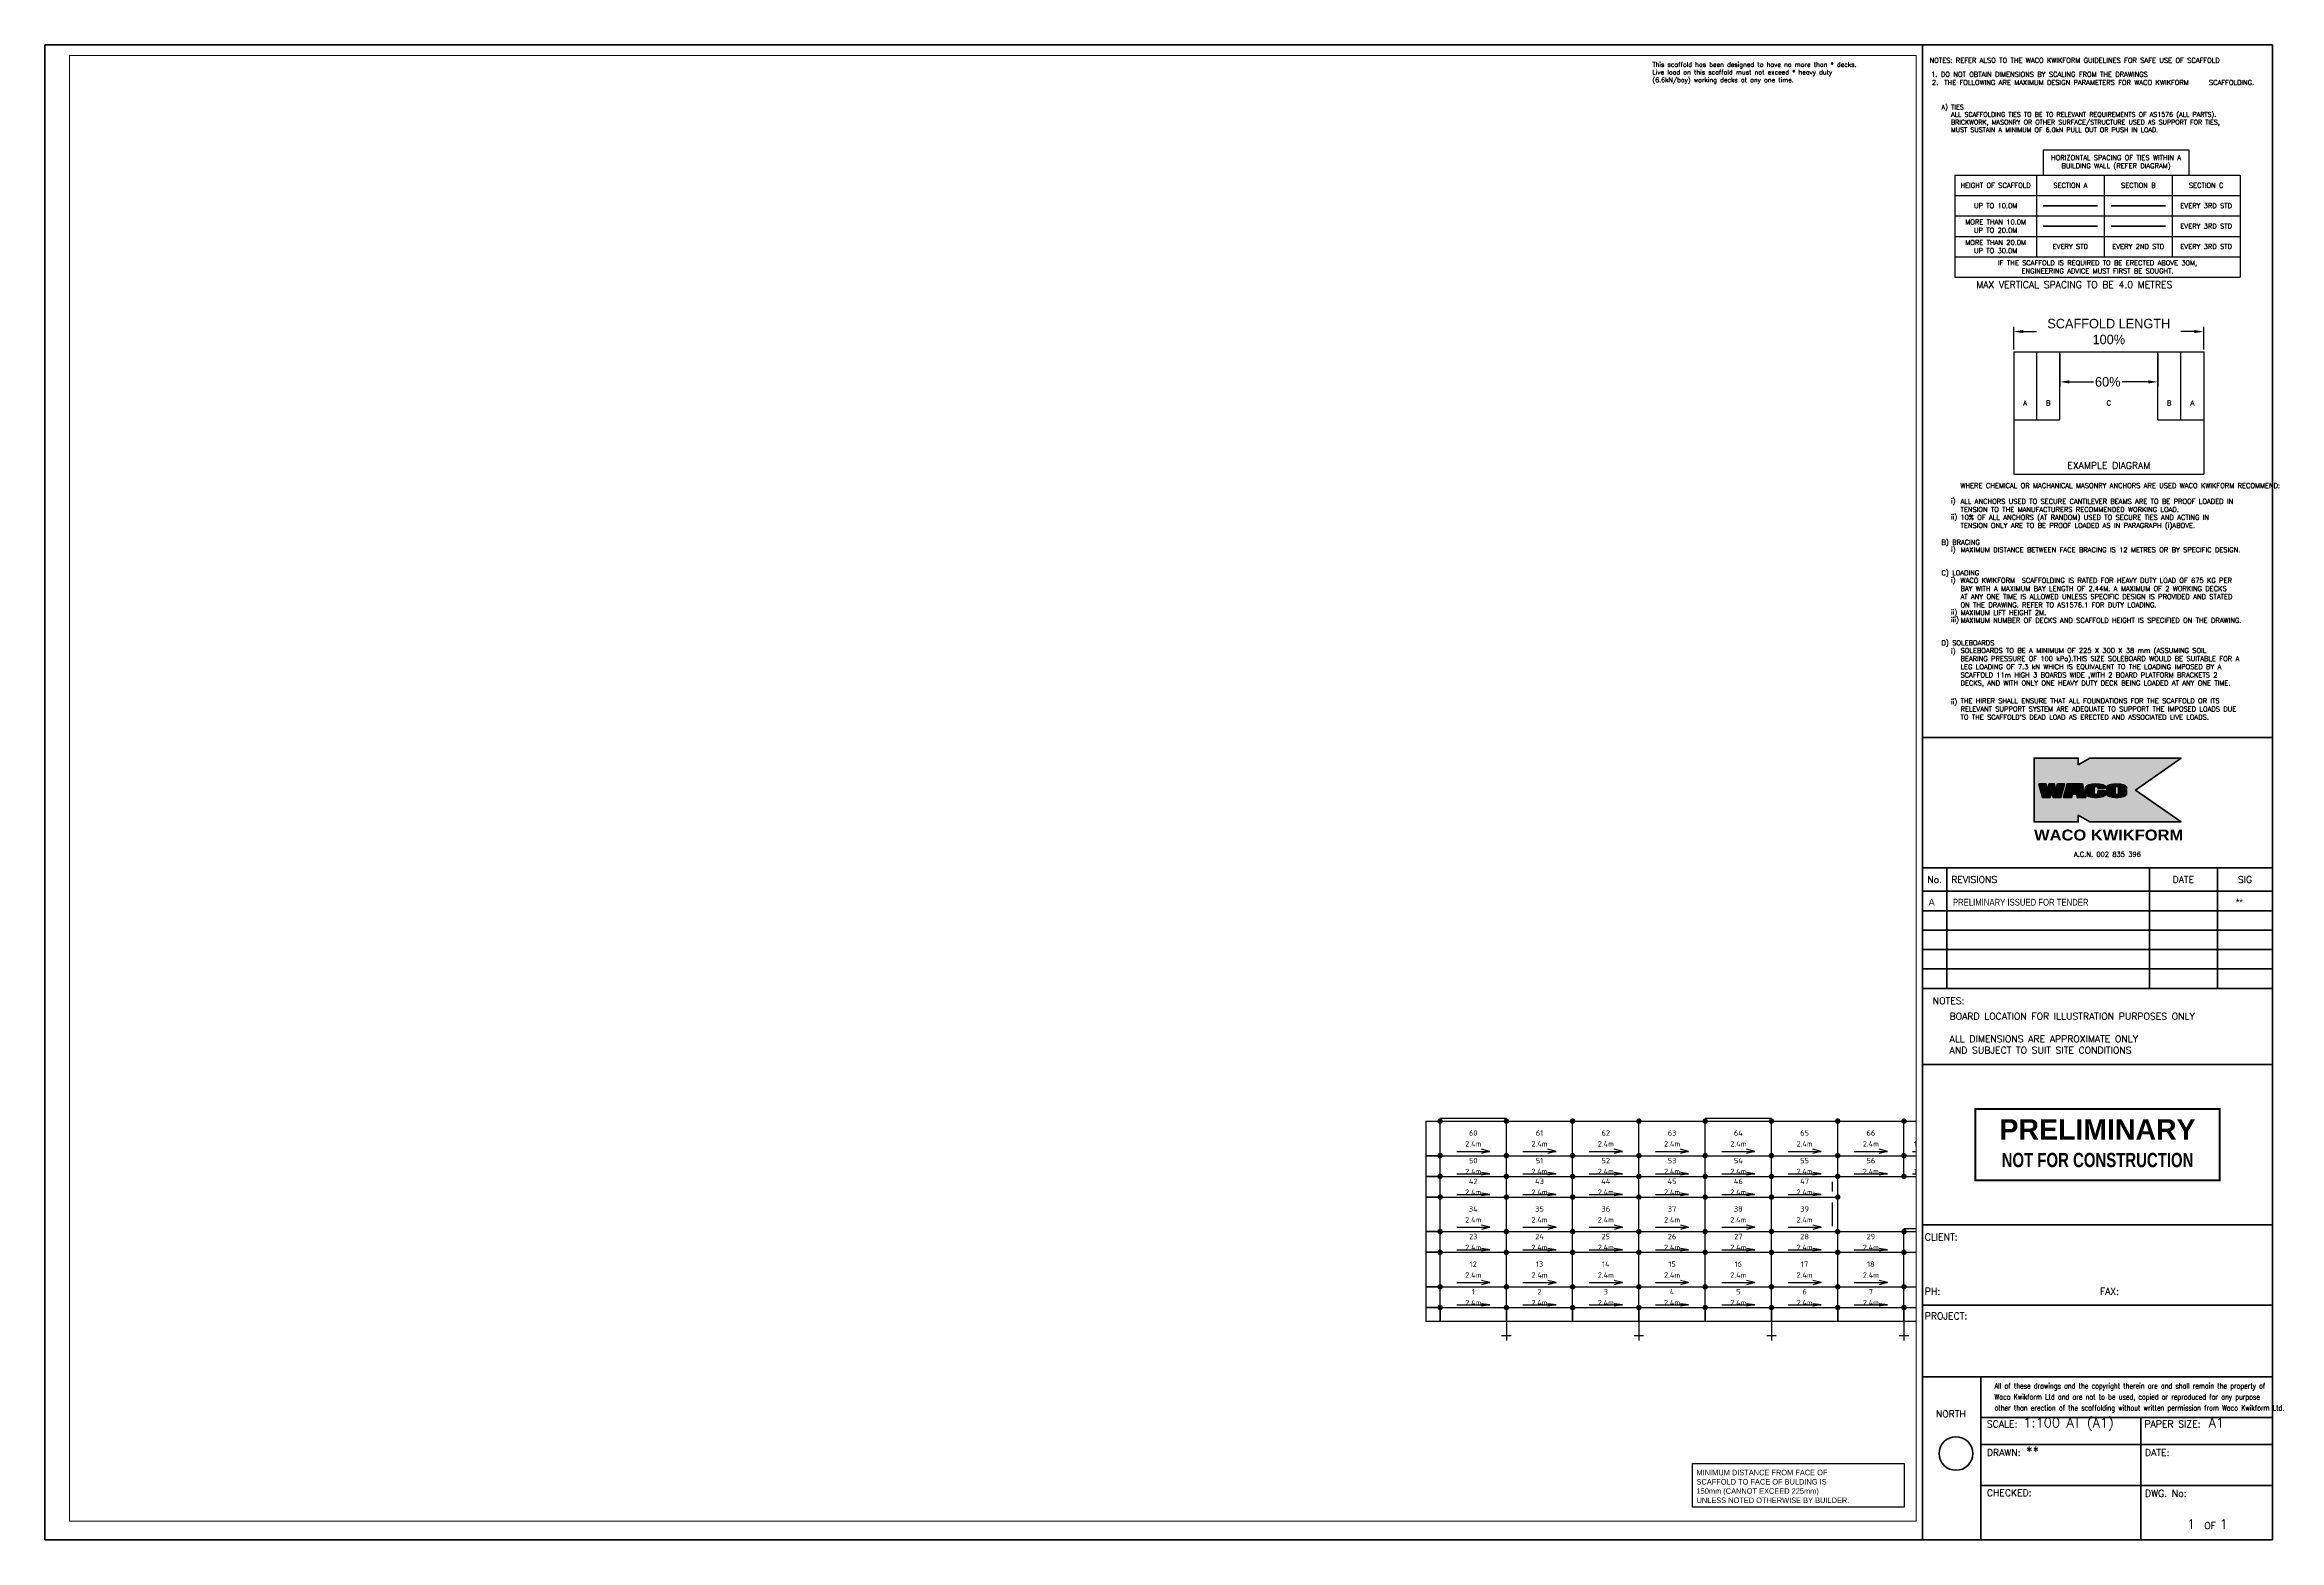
# Paper-space layout 'WACO Kwikform A1 Drawing Sheet' of a CAD drawing. Header units: millimetres. Extents: x 0 to 822, y 0 to 550.
# The model-space entities are those that its viewports show. They can reach past a viewport. Long polylines and large blocks are cut down to what shows.
import ezdxf
from ezdxf.enums import TextEntityAlignment as Align

# ---------------------------------------------------------------- set-up
doc = ezdxf.new("R2010")
doc.units = ezdxf.units.MM
doc.header["$PDMODE"] = 34
doc.header["$PDSIZE"] = -10
doc.linetypes.add('KwikScaf_DASHED', pattern=[3.75, 2.5, -1.25])
doc.linetypes.add('KwikScaf_Line', pattern=[1, 1, 0])
doc.layers.get('0').update_dxf_attribs({"linetype": 'CONTINUOUS'})
doc.layers.get('Defpoints').update_dxf_attribs({"linetype": 'CONTINUOUS'})
for name, color, linetype in [('DISTANCE', 3, 'CONTINUOUS'), ('KwikScaf Schematic', 7, 'CONTINUOUS'), ('PRELIMINARY', 7, 'CONTINUOUS'), ('RED', 8, 'CONTINUOUS')]:
    doc.layers.add(name, color=color, linetype=linetype)
for name, color, linetype, lineweight in [('Sheet 018', 10, 'CONTINUOUS', 18), ('Sheet 025', 7, 'CONTINUOUS', 25), ('Sheet 035', 5, 'CONTINUOUS', 35), ('Sheet 050', 130, 'CONTINUOUS', 50), ('Sheet 070', 180, 'CONTINUOUS', 70)]:
    doc.layers.add(name, color=color, linetype=linetype, lineweight=lineweight)
doc.layers.add('Viewport', color=7, linetype='CONTINUOUS', plot=False)
doc.styles.add('ARCH', font='archd.shx', dxfattribs={"height": 250})
doc.styles.add('KwikScaf ISO', font='isocp.shx')
doc.styles.add('ROMANS', font='romans')
doc.styles.add('STAMP', font='ARIALBD.TTF')
doc.styles.add('WACO', font='ariblk.TTF')
doc.dimstyles.new('ISO-35', dxfattribs={"dimscale": 0, "dimtxt": 3.5, "dimasz": 3.5, "dimexe": 1.75, "dimexo": 0.875, "dimgap": 0.875, "dimtad": 1, "dimdsep": 46, "dimtxsty": 'Standard', "dimcen": 3.5, "dimadec": 0, "dimazin": 0, "dimtfac": 1, "dimtmove": 2, "dimatfit": 3, "dimfxl": 1, "dimtolj": 1, "dimtzin": 0, "dimarcsym": 0})
pattern_1 = [(0, (0, 0), (0, 0.174625), [0.127, -0.047625]), (90, (0, 0), (-0.174625, 1e-17), [0.127, -0.047625])]

# ---------------------------------------------------------------- blocks, each defined once
blk = doc.blocks.new('REVDES')
at = {"style": 'ARCH'}
for tag, p in [('01', (2.31, 1.87)), ('03', (87.68, 1.87)), ('04', (115.37, 1.87))]:
    blk.add_attdef(tag, p, '', height=2.5, dxfattribs=at)
at = {"style": 'ARCH', "width": 0.85}
blk.add_attdef('02', (11.25, 1.87), '', height=2.5, dxfattribs=at)
blk = doc.blocks.new('PREL')
at = {"layer": 'RED', "const_width": 100}
blk.add_lwpolyline([(6000, 1750), (-6000, 1750), (-6000, -1750), (6000, -1750)], close=True, dxfattribs=at)
at = {"layer": 'RED', "style": 'STAMP'}
blk.add_text('PRELIMINARY', height=1000, dxfattribs=at).set_placement((0, 750), align=Align.MIDDLE)
at = {"layer": 'RED', "style": 'STAMP', "width": 0.75}
blk.add_text('NOT FOR CONSTRUCTION', height=700, dxfattribs=at).set_placement((0, -750), align=Align.MIDDLE)
blk = doc.blocks.new('*D29')
at = {"color": 0, "lineweight": -2}
for p, q in [((724.69, 437.85), (724.69, 446.22)), ((728.19, 444.47), (733.14, 444.47)), ((791.19, 444.47), (786.23, 444.47)), ((794.69, 437.85), (794.69, 446.22))]:
    blk.add_line(p, q, dxfattribs=at)
at = {"color": 0}
for points in [[(728.19, 445.06), (728.19, 443.89), (724.69, 444.47)], [(791.19, 445.06), (791.19, 443.89), (794.69, 444.47)]]:
    blk.add_solid(points, dxfattribs=at)
at = {"layer": 'Defpoints', "color": 0}
for p in [(794.69, 444.47), (724.69, 436.98), (794.69, 436.98)]:
    blk.add_point(p, dxfattribs=at)
at = {"color": 0, "insert": (759.69, 444.47), "char_height": 3.5, "attachment_point": 5}
blk.add_mtext('\\A1;SCAFFOLD LENGTH\\P100%', dxfattribs=at)
blk = doc.blocks.new('*D30')
at = {"color": 0, "lineweight": -2}
for p, q in [((741.69, 436.1), (741.69, 424.21)), ((777.69, 436.1), (777.69, 424.21)), ((745.19, 425.96), (754.05, 425.96)), ((774.19, 425.96), (764.55, 425.96))]:
    blk.add_line(p, q, dxfattribs=at)
at = {"color": 0}
for points in [[(745.19, 426.54), (745.19, 425.38), (741.69, 425.96)], [(774.19, 426.54), (774.19, 425.38), (777.69, 425.96)]]:
    blk.add_solid(points, dxfattribs=at)
at = {"layer": 'Defpoints', "color": 0}
for p in [(741.69, 436.98), (777.69, 436.98), (777.69, 425.96)]:
    blk.add_point(p, dxfattribs=at)
at = {"color": 0, "insert": (759.3, 425.96), "char_height": 3.5, "attachment_point": 5}
blk.add_mtext('\\A1;60%', dxfattribs=at)
blk = doc.blocks.new('REVISED TITLE')
at = {"layer": 'Sheet 025', "style": 'ROMANS'}
for s, p in [('CLIENT:', (-128.05, 110.15)), ('PH:', (-128.05, 90.15)), ('FAX:', (-63.6, 90.15)), ('PROJECT:', (-128.05, 81.06)), ('SCALE:', (-105.19, 41.33)), ('PAPER SIZE:', (-47.19, 41.33)), ('DRAWN:', (-105.19, 30.85)), ('DATE:', (-46.99, 30.85)), ('CHECKED:', (-105.19, 16.04)), ('DWG. No:', (-46.99, 15.86)), ('OF', (-25.18, 3.98))]:
    blk.add_text(s, height=2.5, dxfattribs=at).set_placement(p)
at = {"layer": 'Sheet 035', "style": 'ROMANS'}
for tag, p in [('CLIENT_CONTACT', (-110.61, 110.15)), ('COMPANY', (-110.61, 105.15)), ('ADDRESS_STREET', (-110.61, 100.15)), ('CITY', (-110.61, 95.15)), ('PHONE_NO.', (-110.61, 90.15)), ('FAX_NO.', (-46.16, 90.15)), ('PROJECT_TITLE:', (-110.61, 81.06)), ('PROJECT_DESCRIPTION', (-110.61, 76.06)), ('PROJECT_DESCRIPTION_2', (-110.61, 71.06)), ('PROJECT_DESCRIPTION_3', (-110.61, 66.06)), ('PROJECT_DESCRIPTION_4', (-110.61, 61.06)), ('SCALE', (-91.76, 41.33)), ('PAPER_SIZE', (-23.56, 41.33)), ('DRAFTSMAN', (-90.76, 30.85)), ('DATE', (-35.55, 30.85)), ('DWG_NO', (-46.15, 9.93))]:
    blk.add_attdef(tag, p, '', height=3.5, dxfattribs=at)
for tag, p in [('PAGE_NO.', (-30.05, 3.98)), ('OF_PAGES.', (-18.05, 3.98))]:
    blk.add_attdef(tag, text='', height=3.5, dxfattribs=at).set_placement(p, align=Align.CENTER)
blk = doc.blocks.new('WACO LOGO')
h = blk.add_hatch()
h.set_pattern_fill('ANGLE', color=140, scale=0.025, style=0)
h.set_pattern_definition(pattern_1)
h.paths.add_polyline_path([(493.69, 275.27), (494.27, 273.1), (497.09, 273.1), (498.42, 278.06), (495.82, 278.06), (495.23, 275.87), (494.64, 278.06), (492.73, 278.06), (492.14, 275.87), (491.55, 278.06), (488.96, 278.06), (490.29, 273.1), (493.11, 273.1)])
h = blk.add_hatch()
h.set_pattern_fill('ANGLE', color=140, scale=0.025, style=0)
h.set_pattern_definition(pattern_1)
h.paths.add_polyline_path([(504.96, 278.06), (499.32, 278.06), (497.99, 273.1), (501.01, 273.1), (501.33, 274.31), (502.79, 274.31), (503.11, 273.1), (506.29, 273.1)])
h.paths.add_polyline_path([(502.14, 276.71), (502.6, 274.99), (501.68, 274.99)], flags=16)
h = blk.add_hatch()
h.set_pattern_fill('ANGLE', color=140, scale=0.025, style=0)
h.set_pattern_definition(pattern_1)
edge = h.paths.add_edge_path()
edge.add_ellipse((509.97, 276.84), major_axis=(-0.658, 0), ratio=0.455652, start_angle=180, end_angle=360, ccw=False)
edge.add_line((510.63, 276.84), (510.63, 276.42))
edge.add_line((510.63, 276.42), (513.49, 276.42))
edge.add_line((513.49, 276.42), (513.49, 276.96))
edge.add_ellipse((509.88, 276.96), major_axis=(-3.61, 0), ratio=0.304653, start_angle=180, end_angle=360)
edge.add_line((506.27, 276.96), (506.27, 274.2))
edge.add_ellipse((509.88, 274.2), major_axis=(-3.61, 0), ratio=0.304653, start_angle=0, end_angle=180)
edge.add_line((513.49, 274.2), (513.49, 275.5))
edge.add_line((513.49, 275.5), (510.63, 275.5))
edge.add_line((510.63, 275.5), (510.63, 274.44))
edge.add_ellipse((509.97, 274.48), major_axis=(-0.658, 0), ratio=0.455652, start_angle=0, end_angle=180, ccw=False)
edge.add_line((509.31, 274.48), (509.31, 276.88))
h = blk.add_hatch()
h.set_pattern_fill('ANGLE', color=140, scale=0.025, style=0)
h.set_pattern_definition(pattern_1)
edge = h.paths.add_edge_path()
edge.add_ellipse((517.56, 276.96), major_axis=(-3.61, 0), ratio=0.304653, start_angle=180, end_angle=360)
edge.add_line((513.95, 276.96), (513.95, 274.2))
edge.add_ellipse((517.56, 274.2), major_axis=(-3.61, 0), ratio=0.304653, start_angle=0, end_angle=180)
edge.add_line((521.17, 274.2), (521.17, 276.96))
edge = h.paths.add_edge_path(flags=16)
edge.add_ellipse((517.65, 276.84), major_axis=(-0.658, 0), ratio=0.455652, start_angle=180, end_angle=360, ccw=False)
edge.add_line((518.31, 276.84), (518.31, 274.44))
edge.add_ellipse((517.65, 274.48), major_axis=(-0.658, 0), ratio=0.455652, start_angle=0, end_angle=180, ccw=False)
edge.add_line((517, 274.48), (517, 276.88))
at = {"layer": 'Sheet 070'}
h = blk.add_hatch(color=51, dxfattribs=at)
h.paths.add_polyline_path([(501.68, 274.99), (502.6, 274.99), (502.14, 276.71)], flags=0)
h.paths.add_polyline_path([(506.29, 273.1), (504.96, 278.06), (499.32, 278.06), (497.99, 273.1), (501.01, 273.1), (501.33, 274.31), (502.79, 274.31), (503.11, 273.1)], flags=16)
h.paths.add_polyline_path([(490.29, 273.1), (488.96, 278.06), (491.55, 278.06), (492.14, 275.87), (492.73, 278.06), (494.64, 278.06), (495.23, 275.87), (495.82, 278.06), (498.42, 278.06), (497.09, 273.1), (494.27, 273.1), (493.69, 275.27), (493.11, 273.1)], flags=16)
h.paths.add_polyline_path([(503.44, 285.06), (503.44, 287.56), (487.19, 287.56), (487.19, 264.06), (503.44, 264.06), (503.44, 266.56), (507.77, 264.06), (541.27, 264.06), (524.49, 275.81), (541.27, 287.56), (507.77, 287.56)])
edge = h.paths.add_edge_path(flags=16)
edge.add_line((510.63, 274.48), (510.63, 275.5))
edge.add_line((510.63, 275.5), (513.49, 275.5))
edge.add_line((513.49, 275.5), (513.49, 274.2))
edge.add_ellipse((509.88, 274.2), major_axis=(-3.61, 0), ratio=0.304653, start_angle=0, end_angle=180, ccw=False)
edge.add_line((506.27, 274.2), (506.27, 276.96))
edge.add_ellipse((509.88, 276.96), major_axis=(-3.61, 0), ratio=0.304653, start_angle=180, end_angle=360, ccw=False)
edge.add_line((513.49, 276.96), (513.49, 276.42))
edge.add_line((513.49, 276.42), (510.63, 276.42))
edge.add_line((510.63, 276.42), (510.63, 276.84))
edge.add_ellipse((509.97, 276.84), major_axis=(-0.658, 0), ratio=0.455652, start_angle=180, end_angle=360)
edge.add_line((509.31, 276.84), (509.31, 274.48))
edge.add_ellipse((509.97, 274.48), major_axis=(-0.658, 0), ratio=0.455652, start_angle=0, end_angle=180)
edge = h.paths.add_edge_path(flags=16)
edge.add_ellipse((517.56, 274.2), major_axis=(-3.61, 0), ratio=0.304653, start_angle=0, end_angle=180, ccw=False)
edge.add_line((513.95, 274.2), (513.95, 276.96))
edge.add_ellipse((517.56, 276.96), major_axis=(-3.61, 0), ratio=0.304653, start_angle=180, end_angle=360, ccw=False)
edge.add_line((521.17, 276.96), (521.17, 274.2))
edge = h.paths.add_edge_path(flags=0)
edge.add_line((517, 276.84), (517, 274.48))
edge.add_ellipse((517.65, 274.48), major_axis=(-0.658, 0), ratio=0.455652, start_angle=0, end_angle=180)
edge.add_line((518.31, 274.48), (518.31, 276.84))
edge.add_ellipse((517.65, 276.84), major_axis=(-0.658, 0), ratio=0.455652, start_angle=180, end_angle=360)
for p, q in [((506.27, 276.96), (506.27, 274.2)), ((509.31, 276.84), (509.31, 274.48)), ((510.63, 276.84), (510.63, 276.42)), ((510.63, 276.42), (513.49, 276.42)), ((513.49, 276.42), (513.49, 276.96)), ((513.95, 276.96), (513.95, 274.2)), ((517, 276.84), (517, 274.48)), ((518.31, 276.84), (518.31, 274.48)), ((521.17, 274.2), (521.17, 276.96))]:
    blk.add_line(p, q, dxfattribs=at)
at = {"layer": 'Sheet 070', "color": 7}
blk.add_lwpolyline([(503.44, 285.06), (503.44, 287.56), (487.19, 287.56), (487.19, 264.06), (503.44, 264.06), (503.44, 266.56), (507.77, 264.06), (541.27, 264.06), (524.49, 275.81), (541.27, 287.56), (507.77, 287.56)], close=True, dxfattribs=at)
at = {"layer": 'Sheet 070'}
for points in [[(490.29, 273.1), (488.96, 278.06), (491.55, 278.06), (492.14, 275.87), (492.73, 278.06), (494.64, 278.06), (495.23, 275.87), (495.82, 278.06), (498.42, 278.06), (497.09, 273.1), (494.27, 273.1), (493.69, 275.27), (493.11, 273.1), (490.29, 273.1)], [(506.29, 273.1), (504.96, 278.06), (499.32, 278.06), (497.99, 273.1), (501.01, 273.1), (501.33, 274.31), (502.79, 274.31), (503.11, 273.1)], [(501.68, 274.99), (502.6, 274.99), (502.14, 276.71)]]:
    blk.add_lwpolyline(points, close=True, dxfattribs=at)
blk.add_lwpolyline([(510.63, 274.48), (510.63, 275.5), (513.49, 275.5), (513.49, 274.2)], dxfattribs=at)
for centre, major_axis, ratio in [((509.88, 276.96), (-3.61, 0), 0.304653), ((509.97, 276.84), (-0.658, 0), 0.455652), ((517.56, 276.96), (-3.61, 0), 0.304653), ((517.65, 276.84), (-0.658, 0), 0.455652)]:
    blk.add_ellipse(centre, major_axis=major_axis, ratio=ratio, start_param=3.141593, end_param=6.283185, dxfattribs=at)
at = {"layer": 'Sheet 070', "extrusion": (0, 0, -1)}
for centre, major_axis, ratio in [((509.88, 274.2), (-3.61, 0), 0.304653), ((509.97, 274.48), (-0.658, 0), 0.455652), ((517.56, 274.2), (-3.61, 0), 0.304653), ((517.65, 274.48), (-0.658, 0), 0.455652)]:
    blk.add_ellipse(centre, major_axis=major_axis, ratio=ratio, start_param=3.141593, end_param=6.283185, dxfattribs=at)

msp = doc.modelspace()

# ---------------------------------------------------------------- linework, layer by layer
at = {"layer": 'KwikScaf Schematic', "color": 3, "linetype": 'KwikScaf_DASHED'}
for p, q in [((48891, 12407), (46452, 12407)), ((58647, 12407), (56208, 12407)), ((60886, 10075), (60886, 9713)), ((60886, 9313), (60886, 8443)), ((65964, 8343), (63525, 8343))]:
    msp.add_line(p, q, dxfattribs=at)
at = {"layer": 'KwikScaf Schematic', "color": 3, "linetype": 'KwikScaf_Line'}
for p, q in [((45944, 11037), (45944, 12307)), ((45944, 12307), (46452, 12307)), ((46452, 12307), (48891, 12307)), ((46452, 11037), (46452, 12307)), ((48891, 11037), (48891, 12307)), ((48891, 12307), (51330, 12307)), ((51330, 11037), (51330, 12307)), ((51330, 12307), (53769, 12307)), ((53769, 11037), (53769, 12307)), ((53769, 12307), (56208, 12307)), ((56208, 11037), (56208, 12307)), ((56208, 12307), (58647, 12307)), ((58647, 11037), (58647, 12307)), ((58647, 12307), (61086, 12307)), ((61086, 11037), (61086, 12307)), ((61086, 12307), (63525, 12307)), ((63525, 11037), (63525, 12307)), ((45944, 10275), (45944, 11037)), ((45944, 11037), (46452, 11037)), ((46452, 11037), (45944, 11037)), ((46452, 11037), (48891, 11037)), ((46452, 10275), (46452, 11037)), ((47062, 11196), (48282, 11196)), ((48282, 11196), (47977, 11275)), ((48282, 11196), (47977, 11117)), ((48891, 10275), (48891, 11037)), ((48891, 11037), (51330, 11037)), ((49501, 11196), (50721, 11196)), ((50721, 11196), (50416, 11275)), ((50721, 11196), (50416, 11117)), ((51330, 10275), (51330, 11037)), ((51330, 11037), (53769, 11037)), ((51940, 11196), (53160, 11196)), ((53160, 11196), (52855, 11275)), ((53160, 11196), (52855, 11117)), ((53769, 10275), (53769, 11037)), ((53769, 11037), (56208, 11037)), ((54379, 11196), (55599, 11196)), ((55599, 11196), (55294, 11275)), ((55599, 11196), (55294, 11117)), ((56208, 10275), (56208, 11037)), ((56208, 11037), (58647, 11037)), ((56818, 11196), (58038, 11196)), ((58038, 11196), (57733, 11275)), ((58038, 11196), (57733, 11117)), ((58647, 10275), (58647, 11037)), ((58647, 11037), (61086, 11037)), ((59257, 11196), (60477, 11196)), ((60477, 11196), (60172, 11275)), ((60477, 11196), (60172, 11117)), ((61086, 10275), (61086, 11037)), ((61086, 11037), (63525, 11037)), ((61086, 11037), (63525, 11037)), ((61696, 11196), (62916, 11196)), ((62916, 11196), (62611, 11275)), ((62916, 11196), (62611, 11117)), ((63525, 10275), (63525, 11037)), ((45944, 9513), (45944, 10275)), ((45944, 10275), (46452, 10275)), ((46452, 10275), (45944, 10275)), ((46452, 10275), (48891, 10275)), ((46452, 9513), (46452, 10275)), ((47062, 10371), (48282, 10371)), ((48282, 10371), (47977, 10418)), ((48282, 10371), (47977, 10323)), ((48891, 9513), (48891, 10275)), ((48891, 10275), (51330, 10275)), ((49501, 10371), (50721, 10371)), ((50721, 10371), (50416, 10418)), ((50721, 10371), (50416, 10323)), ((51330, 9513), (51330, 10275)), ((51330, 10275), (53769, 10275)), ((51940, 10371), (53160, 10371)), ((53160, 10371), (52855, 10418)), ((53160, 10371), (52855, 10323)), ((53769, 9513), (53769, 10275)), ((53769, 10275), (56208, 10275)), ((54379, 10371), (55599, 10371)), ((55599, 10371), (55294, 10418)), ((55599, 10371), (55294, 10323)), ((56208, 9513), (56208, 10275)), ((56208, 10275), (58647, 10275)), ((56818, 10371), (58038, 10371)), ((58038, 10371), (57733, 10418)), ((58038, 10371), (57733, 10323)), ((58647, 9513), (58647, 10275)), ((58647, 10275), (61086, 10275)), ((59257, 10371), (60477, 10371)), ((60477, 10371), (60172, 10418)), ((60477, 10371), (60172, 10323)), ((61086, 9513), (61086, 10275)), ((61086, 10275), (63525, 10275)), ((61696, 10371), (62916, 10371)), ((62916, 10371), (62611, 10418)), ((62916, 10371), (62611, 10323)), ((46452, 9513), (45944, 9513)), ((45944, 8243), (45944, 9513)), ((45944, 9513), (46452, 9513)), ((46452, 9513), (48891, 9513)), ((46452, 8243), (46452, 9513)), ((47062, 9609), (48282, 9609)), ((48282, 9609), (47977, 9656)), ((48282, 9609), (47977, 9561)), ((48891, 8243), (48891, 9513)), ((48891, 9513), (51330, 9513)), ((49501, 9609), (50721, 9609)), ((50721, 9609), (50416, 9656)), ((50721, 9609), (50416, 9561)), ((51330, 8243), (51330, 9513)), ((51330, 9513), (53769, 9513)), ((51940, 9609), (53160, 9609)), ((53160, 9609), (52855, 9656)), ((53160, 9609), (52855, 9561)), ((53769, 8243), (53769, 9513)), ((53769, 9513), (56208, 9513)), ((54379, 9609), (55599, 9609)), ((55599, 9609), (55294, 9656)), ((55599, 9609), (55294, 9561)), ((56208, 8243), (56208, 9513)), ((56208, 9513), (58647, 9513)), ((56818, 9609), (58038, 9609)), ((58038, 9609), (57733, 9656)), ((58038, 9609), (57733, 9561)), ((58647, 8243), (58647, 9513)), ((58647, 9513), (61086, 9513)), ((59257, 9609), (60477, 9609)), ((60477, 9609), (60172, 9656)), ((60477, 9609), (60172, 9561)), ((61086, 8243), (61086, 9513)), ((46452, 8243), (45944, 8243)), ((45944, 7481), (45944, 8243)), ((45944, 8243), (46452, 8243)), ((46452, 8243), (48891, 8243)), ((46452, 7481), (46452, 8243)), ((47062, 8402), (48282, 8402)), ((48282, 8402), (47977, 8481)), ((48282, 8402), (47977, 8323)), ((48891, 7481), (48891, 8243)), ((48891, 8243), (51330, 8243)), ((49501, 8402), (50721, 8402)), ((50721, 8402), (50416, 8481)), ((50721, 8402), (50416, 8323)), ((51330, 7481), (51330, 8243)), ((51330, 8243), (53769, 8243)), ((51940, 8402), (53160, 8402)), ((53160, 8402), (52855, 8481)), ((53160, 8402), (52855, 8323)), ((53769, 7481), (53769, 8243)), ((53769, 8243), (56208, 8243)), ((54379, 8402), (55599, 8402)), ((55599, 8402), (55294, 8481)), ((55599, 8402), (55294, 8323)), ((56208, 7481), (56208, 8243)), ((56208, 8243), (58647, 8243)), ((56818, 8402), (58038, 8402)), ((58038, 8402), (57733, 8481)), ((58038, 8402), (57733, 8323)), ((58647, 7481), (58647, 8243)), ((58647, 8243), (61086, 8243)), ((59257, 8402), (60477, 8402)), ((60477, 8402), (60172, 8481)), ((60477, 8402), (60172, 8323)), ((61086, 7481), (61086, 8243)), ((61086, 8243), (63525, 8243)), ((63525, 8243), (65964, 8243)), ((63525, 7481), (63525, 8243)), ((45944, 6211), (45944, 7481)), ((45944, 7481), (46452, 7481)), ((46452, 7481), (45944, 7481)), ((46452, 7481), (48891, 7481)), ((46452, 6211), (46452, 7481)), ((47062, 7577), (48282, 7577)), ((48282, 7577), (47977, 7624)), ((48282, 7577), (47977, 7529)), ((48891, 6211), (48891, 7481)), ((48891, 7481), (51330, 7481)), ((49501, 7577), (50721, 7577)), ((50721, 7577), (50416, 7624)), ((50721, 7577), (50416, 7529)), ((51330, 6211), (51330, 7481)), ((51330, 7481), (53769, 7481)), ((51940, 7577), (53160, 7577)), ((53160, 7577), (52855, 7624)), ((53160, 7577), (52855, 7529)), ((53769, 6211), (53769, 7481)), ((53769, 7481), (56208, 7481)), ((54379, 7577), (55599, 7577)), ((55599, 7577), (55294, 7624)), ((55599, 7577), (55294, 7529)), ((56208, 6211), (56208, 7481)), ((56208, 7481), (58647, 7481)), ((56818, 7577), (58038, 7577)), ((58038, 7577), (57733, 7624)), ((58038, 7577), (57733, 7529)), ((58647, 6211), (58647, 7481)), ((58647, 7481), (61086, 7481)), ((59257, 7577), (60477, 7577)), ((60477, 7577), (60172, 7624)), ((60477, 7577), (60172, 7529)), ((61086, 6211), (61086, 7481)), ((61086, 7481), (63525, 7481)), ((61696, 7577), (62916, 7577)), ((62916, 7577), (62611, 7624)), ((62916, 7577), (62611, 7529)), ((63525, 6211), (63525, 7481)), ((63525, 7481), (65964, 7481)), ((64135, 7577), (65355, 7577)), ((45944, 5449), (45944, 6211)), ((45944, 6211), (46452, 6211)), ((46452, 6211), (45944, 6211)), ((46452, 6211), (48891, 6211)), ((46452, 5449), (46452, 6211)), ((47062, 6370), (48282, 6370)), ((48282, 6370), (47977, 6449)), ((48282, 6370), (47977, 6291)), ((48891, 5449), (48891, 6211)), ((48891, 6211), (51330, 6211)), ((49501, 6370), (50721, 6370)), ((50721, 6370), (50416, 6449)), ((50721, 6370), (50416, 6291)), ((51330, 5449), (51330, 6211)), ((51330, 6211), (53769, 6211)), ((51940, 6370), (53160, 6370)), ((53160, 6370), (52855, 6449)), ((53160, 6370), (52855, 6291)), ((53769, 5449), (53769, 6211)), ((53769, 6211), (56208, 6211)), ((54379, 6370), (55599, 6370)), ((55599, 6370), (55294, 6449)), ((55599, 6370), (55294, 6291)), ((56208, 5449), (56208, 6211)), ((56208, 6211), (58647, 6211)), ((56818, 6370), (58038, 6370)), ((58038, 6370), (57733, 6449)), ((58038, 6370), (57733, 6291)), ((58647, 5449), (58647, 6211)), ((58647, 6211), (61086, 6211)), ((59257, 6370), (60477, 6370)), ((60477, 6370), (60172, 6449)), ((60477, 6370), (60172, 6291)), ((61086, 5449), (61086, 6211)), ((61086, 6211), (63525, 6211)), ((61696, 6370), (62916, 6370)), ((62916, 6370), (62611, 6449)), ((62916, 6370), (62611, 6291)), ((63525, 5449), (63525, 6211)), ((63525, 6211), (65964, 6211)), ((64135, 6370), (65355, 6370)), ((46452, 5449), (45944, 5449)), ((45944, 4941), (45944, 5449)), ((45944, 5449), (46452, 5449)), ((46452, 4941), (45944, 4941)), ((46452, 5449), (48891, 5449)), ((46452, 4941), (46452, 5449)), ((46452, 5449), (46452, 4941)), ((48891, 4941), (46452, 4941)), ((47062, 5545), (48282, 5545)), ((48282, 5545), (47977, 5592)), ((48282, 5545), (47977, 5497)), ((48891, 5449), (48891, 4941)), ((48891, 5449), (51330, 5449)), ((48891, 4941), (48891, 5449)), ((48891, 4941), (48891, 4241)), ((51330, 4941), (48891, 4941)), ((49501, 5545), (50721, 5545)), ((50721, 5545), (50416, 5592)), ((50721, 5545), (50416, 5497)), ((51330, 5449), (51330, 4941)), ((51330, 5449), (53769, 5449)), ((51330, 4941), (51330, 5449)), ((53769, 4941), (51330, 4941)), ((51940, 5545), (53160, 5545)), ((53160, 5545), (52855, 5592)), ((53160, 5545), (52855, 5497)), ((53769, 5449), (53769, 4941)), ((53769, 5449), (56208, 5449)), ((53769, 4941), (53769, 5449)), ((53769, 4941), (53769, 4241)), ((56208, 4941), (53769, 4941)), ((54379, 5545), (55599, 5545)), ((55599, 5545), (55294, 5592)), ((55599, 5545), (55294, 5497)), ((56208, 5449), (56208, 4941)), ((56208, 5449), (58647, 5449)), ((56208, 4941), (56208, 5449)), ((58647, 4941), (56208, 4941)), ((56818, 5545), (58038, 5545)), ((58038, 5545), (57733, 5592)), ((58038, 5545), (57733, 5497)), ((58647, 5449), (58647, 4941)), ((58647, 5449), (61086, 5449)), ((58647, 4941), (58647, 5449)), ((58647, 4941), (58647, 4241)), ((61086, 4941), (58647, 4941)), ((59257, 5545), (60477, 5545)), ((60477, 5545), (60172, 5592)), ((60477, 5545), (60172, 5497)), ((61086, 5449), (61086, 4941)), ((61086, 5449), (63525, 5449)), ((61086, 4941), (61086, 5449)), ((63525, 4941), (61086, 4941)), ((61696, 5545), (62916, 5545)), ((62916, 5545), (62611, 5592)), ((62916, 5545), (62611, 5497)), ((63525, 5449), (63525, 4941)), ((63525, 5449), (65964, 5449)), ((63525, 4941), (63525, 5449)), ((63525, 4941), (63525, 4241)), ((65964, 4941), (63525, 4941)), ((64135, 5545), (65355, 5545)), ((48716, 4416), (49066, 4416)), ((53594, 4416), (53944, 4416)), ((58472, 4416), (58822, 4416)), ((63350, 4416), (63700, 4416))]:
    msp.add_line(p, q, dxfattribs=at)
at = {"layer": 'KwikScaf Schematic', "color": 1, "linetype": 'KwikScaf_Line'}
for p, q in [((63525, 12307), (64795, 12307)), ((63525, 11037), (64795, 11037)), ((63525, 11037), (64795, 11037)), ((63843, 11196), (64478, 11196)), ((64478, 11196), (64319, 11275)), ((64478, 11196), (64319, 11117)), ((63525, 10275), (64795, 10275)), ((63843, 10371), (64478, 10371)), ((64478, 10371), (64319, 10418)), ((64478, 10371), (64319, 10323))]:
    msp.add_line(p, q, dxfattribs=at)
at = {"layer": 'KwikScaf Schematic', "color": 3, "linetype": 'KwikScaf_Line', "const_width": 100}
for points in [[(46452, 12357, -0.198912), (46488, 12343, -0.198912), (46502, 12307, -0.198912), (46488, 12272, -0.198912), (46452, 12257, -0.198912), (46417, 12272, -0.198912), (46402, 12307, -0.198912), (46417, 12343, -0.198912)], [(48891, 12357, -0.198912), (48927, 12343, -0.198912), (48941, 12307, -0.198912), (48927, 12272, -0.198912), (48891, 12257, -0.198912), (48856, 12272, -0.198912), (48841, 12307, -0.198912), (48856, 12343, -0.198912)], [(51330, 12357, -0.198912), (51366, 12343, -0.198912), (51380, 12307, -0.198912), (51366, 12272, -0.198912), (51330, 12257, -0.198912), (51295, 12272, -0.198912), (51280, 12307, -0.198912), (51295, 12343, -0.198912)], [(53769, 12357, -0.198912), (53805, 12343, -0.198912), (53819, 12307, -0.198912), (53805, 12272, -0.198912), (53769, 12257, -0.198912), (53734, 12272, -0.198912), (53719, 12307, -0.198912), (53734, 12343, -0.198912)], [(56208, 12357, -0.198912), (56244, 12343, -0.198912), (56258, 12307, -0.198912), (56244, 12272, -0.198912), (56208, 12257, -0.198912), (56173, 12272, -0.198912), (56158, 12307, -0.198912), (56173, 12343, -0.198912)], [(58647, 12357, -0.198912), (58683, 12343, -0.198912), (58697, 12307, -0.198912), (58683, 12272, -0.198912), (58647, 12257, -0.198912), (58612, 12272, -0.198912), (58597, 12307, -0.198912), (58612, 12343, -0.198912)], [(61086, 12357, -0.198912), (61122, 12343, -0.198912), (61136, 12307, -0.198912), (61122, 12272, -0.198912), (61086, 12257, -0.198912), (61051, 12272, -0.198912), (61036, 12307, -0.198912), (61051, 12343, -0.198912)], [(46452, 11087, -0.198912), (46488, 11073, -0.198912), (46502, 11037, -0.198912), (46488, 11002, -0.198912), (46452, 10987, -0.198912), (46417, 11002, -0.198912), (46402, 11037, -0.198912), (46417, 11073, -0.198912)], [(48891, 11087, -0.198912), (48927, 11073, -0.198912), (48941, 11037, -0.198912), (48927, 11002, -0.198912), (48891, 10987, -0.198912), (48856, 11002, -0.198912), (48841, 11037, -0.198912), (48856, 11073, -0.198912)], [(51330, 11087, -0.198912), (51366, 11073, -0.198912), (51380, 11037, -0.198912), (51366, 11002, -0.198912), (51330, 10987, -0.198912), (51295, 11002, -0.198912), (51280, 11037, -0.198912), (51295, 11073, -0.198912)], [(53769, 11087, -0.198912), (53805, 11073, -0.198912), (53819, 11037, -0.198912), (53805, 11002, -0.198912), (53769, 10987, -0.198912), (53734, 11002, -0.198912), (53719, 11037, -0.198912), (53734, 11073, -0.198912)], [(56208, 11087, -0.198912), (56244, 11073, -0.198912), (56258, 11037, -0.198912), (56244, 11002, -0.198912), (56208, 10987, -0.198912), (56173, 11002, -0.198912), (56158, 11037, -0.198912), (56173, 11073, -0.198912)], [(58647, 11087, -0.198912), (58683, 11073, -0.198912), (58697, 11037, -0.198912), (58683, 11002, -0.198912), (58647, 10987, -0.198912), (58612, 11002, -0.198912), (58597, 11037, -0.198912), (58612, 11073, -0.198912)], [(61086, 11087, -0.198912), (61122, 11073, -0.198912), (61136, 11037, -0.198912), (61122, 11002, -0.198912), (61086, 10987, -0.198912), (61051, 11002, -0.198912), (61036, 11037, -0.198912), (61051, 11073, -0.198912)], [(46452, 10325, -0.198912), (46488, 10311, -0.198912), (46502, 10275, -0.198912), (46488, 10240, -0.198912), (46452, 10225, -0.198912), (46417, 10240, -0.198912), (46402, 10275, -0.198912), (46417, 10311, -0.198912)], [(48891, 10325, -0.198912), (48927, 10311, -0.198912), (48941, 10275, -0.198912), (48927, 10240, -0.198912), (48891, 10225, -0.198912), (48856, 10240, -0.198912), (48841, 10275, -0.198912), (48856, 10311, -0.198912)], [(51330, 10325, -0.198912), (51366, 10311, -0.198912), (51380, 10275, -0.198912), (51366, 10240, -0.198912), (51330, 10225, -0.198912), (51295, 10240, -0.198912), (51280, 10275, -0.198912), (51295, 10311, -0.198912)], [(53769, 10325, -0.198912), (53805, 10311, -0.198912), (53819, 10275, -0.198912), (53805, 10240, -0.198912), (53769, 10225, -0.198912), (53734, 10240, -0.198912), (53719, 10275, -0.198912), (53734, 10311, -0.198912)], [(56208, 10325, -0.198912), (56244, 10311, -0.198912), (56258, 10275, -0.198912), (56244, 10240, -0.198912), (56208, 10225, -0.198912), (56173, 10240, -0.198912), (56158, 10275, -0.198912), (56173, 10311, -0.198912)], [(58647, 10325, -0.198912), (58683, 10311, -0.198912), (58697, 10275, -0.198912), (58683, 10240, -0.198912), (58647, 10225, -0.198912), (58612, 10240, -0.198912), (58597, 10275, -0.198912), (58612, 10311, -0.198912)], [(61086, 10325, -0.198912), (61122, 10311, -0.198912), (61136, 10275, -0.198912), (61122, 10240, -0.198912), (61086, 10225, -0.198912), (61051, 10240, -0.198912), (61036, 10275, -0.198912), (61051, 10311, -0.198912)], [(46452, 9563, -0.198912), (46488, 9549, -0.198912), (46502, 9513, -0.198912), (46488, 9478, -0.198912), (46452, 9463, -0.198912), (46417, 9478, -0.198912), (46402, 9513, -0.198912), (46417, 9549, -0.198912)], [(46452, 9563, -0.198912), (46488, 9549, -0.198912), (46502, 9513, -0.198912), (46488, 9478, -0.198912), (46452, 9463, -0.198912), (46417, 9478, -0.198912), (46402, 9513, -0.198912), (46417, 9549, -0.198912)], [(48891, 9563, -0.198912), (48927, 9549, -0.198912), (48941, 9513, -0.198912), (48927, 9478, -0.198912), (48891, 9463, -0.198912), (48856, 9478, -0.198912), (48841, 9513, -0.198912), (48856, 9549, -0.198912)], [(48891, 9563, -0.198912), (48927, 9549, -0.198912), (48941, 9513, -0.198912), (48927, 9478, -0.198912), (48891, 9463, -0.198912), (48856, 9478, -0.198912), (48841, 9513, -0.198912), (48856, 9549, -0.198912)], [(51330, 9563, -0.198912), (51366, 9549, -0.198912), (51380, 9513, -0.198912), (51366, 9478, -0.198912), (51330, 9463, -0.198912), (51295, 9478, -0.198912), (51280, 9513, -0.198912), (51295, 9549, -0.198912)], [(51330, 9563, -0.198912), (51366, 9549, -0.198912), (51380, 9513, -0.198912), (51366, 9478, -0.198912), (51330, 9463, -0.198912), (51295, 9478, -0.198912), (51280, 9513, -0.198912), (51295, 9549, -0.198912)], [(53769, 9563, -0.198912), (53805, 9549, -0.198912), (53819, 9513, -0.198912), (53805, 9478, -0.198912), (53769, 9463, -0.198912), (53734, 9478, -0.198912), (53719, 9513, -0.198912), (53734, 9549, -0.198912)], [(53769, 9563, -0.198912), (53805, 9549, -0.198912), (53819, 9513, -0.198912), (53805, 9478, -0.198912), (53769, 9463, -0.198912), (53734, 9478, -0.198912), (53719, 9513, -0.198912), (53734, 9549, -0.198912)], [(56208, 9563, -0.198912), (56244, 9549, -0.198912), (56258, 9513, -0.198912), (56244, 9478, -0.198912), (56208, 9463, -0.198912), (56173, 9478, -0.198912), (56158, 9513, -0.198912), (56173, 9549, -0.198912)], [(56208, 9563, -0.198912), (56244, 9549, -0.198912), (56258, 9513, -0.198912), (56244, 9478, -0.198912), (56208, 9463, -0.198912), (56173, 9478, -0.198912), (56158, 9513, -0.198912), (56173, 9549, -0.198912)], [(58647, 9563, -0.198912), (58683, 9549, -0.198912), (58697, 9513, -0.198912), (58683, 9478, -0.198912), (58647, 9463, -0.198912), (58612, 9478, -0.198912), (58597, 9513, -0.198912), (58612, 9549, -0.198912)], [(58647, 9563, -0.198912), (58683, 9549, -0.198912), (58697, 9513, -0.198912), (58683, 9478, -0.198912), (58647, 9463, -0.198912), (58612, 9478, -0.198912), (58597, 9513, -0.198912), (58612, 9549, -0.198912)], [(46452, 8293, -0.198912), (46488, 8279, -0.198912), (46502, 8243, -0.198912), (46488, 8208, -0.198912), (46452, 8193, -0.198912), (46417, 8208, -0.198912), (46402, 8243, -0.198912), (46417, 8279, -0.198912)], [(48891, 8293, -0.198912), (48927, 8279, -0.198912), (48941, 8243, -0.198912), (48927, 8208, -0.198912), (48891, 8193, -0.198912), (48856, 8208, -0.198912), (48841, 8243, -0.198912), (48856, 8279, -0.198912)], [(51330, 8293, -0.198912), (51366, 8279, -0.198912), (51380, 8243, -0.198912), (51366, 8208, -0.198912), (51330, 8193, -0.198912), (51295, 8208, -0.198912), (51280, 8243, -0.198912), (51295, 8279, -0.198912)], [(53769, 8293, -0.198912), (53805, 8279, -0.198912), (53819, 8243, -0.198912), (53805, 8208, -0.198912), (53769, 8193, -0.198912), (53734, 8208, -0.198912), (53719, 8243, -0.198912), (53734, 8279, -0.198912)], [(56208, 8293, -0.198912), (56244, 8279, -0.198912), (56258, 8243, -0.198912), (56244, 8208, -0.198912), (56208, 8193, -0.198912), (56173, 8208, -0.198912), (56158, 8243, -0.198912), (56173, 8279, -0.198912)], [(58647, 8293, -0.198912), (58683, 8279, -0.198912), (58697, 8243, -0.198912), (58683, 8208, -0.198912), (58647, 8193, -0.198912), (58612, 8208, -0.198912), (58597, 8243, -0.198912), (58612, 8279, -0.198912)], [(46452, 7531, -0.198912), (46488, 7517, -0.198912), (46502, 7481, -0.198912), (46488, 7446, -0.198912), (46452, 7431, -0.198912), (46417, 7446, -0.198912), (46402, 7481, -0.198912), (46417, 7517, -0.198912)], [(46452, 7531, -0.198912), (46488, 7517, -0.198912), (46502, 7481, -0.198912), (46488, 7446, -0.198912), (46452, 7431, -0.198912), (46417, 7446, -0.198912), (46402, 7481, -0.198912), (46417, 7517, -0.198912)], [(48891, 7531, -0.198912), (48927, 7517, -0.198912), (48941, 7481, -0.198912), (48927, 7446, -0.198912), (48891, 7431, -0.198912), (48856, 7446, -0.198912), (48841, 7481, -0.198912), (48856, 7517, -0.198912)], [(48891, 7531, -0.198912), (48927, 7517, -0.198912), (48941, 7481, -0.198912), (48927, 7446, -0.198912), (48891, 7431, -0.198912), (48856, 7446, -0.198912), (48841, 7481, -0.198912), (48856, 7517, -0.198912)], [(51330, 7531, -0.198912), (51366, 7517, -0.198912), (51380, 7481, -0.198912), (51366, 7446, -0.198912), (51330, 7431, -0.198912), (51295, 7446, -0.198912), (51280, 7481, -0.198912), (51295, 7517, -0.198912)], [(51330, 7531, -0.198912), (51366, 7517, -0.198912), (51380, 7481, -0.198912), (51366, 7446, -0.198912), (51330, 7431, -0.198912), (51295, 7446, -0.198912), (51280, 7481, -0.198912), (51295, 7517, -0.198912)], [(53769, 7531, -0.198912), (53805, 7517, -0.198912), (53819, 7481, -0.198912), (53805, 7446, -0.198912), (53769, 7431, -0.198912), (53734, 7446, -0.198912), (53719, 7481, -0.198912), (53734, 7517, -0.198912)], [(53769, 7531, -0.198912), (53805, 7517, -0.198912), (53819, 7481, -0.198912), (53805, 7446, -0.198912), (53769, 7431, -0.198912), (53734, 7446, -0.198912), (53719, 7481, -0.198912), (53734, 7517, -0.198912)], [(56208, 7531, -0.198912), (56244, 7517, -0.198912), (56258, 7481, -0.198912), (56244, 7446, -0.198912), (56208, 7431, -0.198912), (56173, 7446, -0.198912), (56158, 7481, -0.198912), (56173, 7517, -0.198912)], [(56208, 7531, -0.198912), (56244, 7517, -0.198912), (56258, 7481, -0.198912), (56244, 7446, -0.198912), (56208, 7431, -0.198912), (56173, 7446, -0.198912), (56158, 7481, -0.198912), (56173, 7517, -0.198912)], [(58647, 7531, -0.198912), (58683, 7517, -0.198912), (58697, 7481, -0.198912), (58683, 7446, -0.198912), (58647, 7431, -0.198912), (58612, 7446, -0.198912), (58597, 7481, -0.198912), (58612, 7517, -0.198912)], [(58647, 7531, -0.198912), (58683, 7517, -0.198912), (58697, 7481, -0.198912), (58683, 7446, -0.198912), (58647, 7431, -0.198912), (58612, 7446, -0.198912), (58597, 7481, -0.198912), (58612, 7517, -0.198912)], [(61086, 7531, -0.198912), (61122, 7517, -0.198912), (61136, 7481, -0.198912), (61122, 7446, -0.198912), (61086, 7431, -0.198912), (61051, 7446, -0.198912), (61036, 7481, -0.198912), (61051, 7517, -0.198912)], [(61086, 7531, -0.198912), (61122, 7517, -0.198912), (61136, 7481, -0.198912), (61122, 7446, -0.198912), (61086, 7431, -0.198912), (61051, 7446, -0.198912), (61036, 7481, -0.198912), (61051, 7517, -0.198912)], [(63525, 7531, -0.198912), (63561, 7517, -0.198912), (63575, 7481, -0.198912), (63561, 7446, -0.198912), (63525, 7431, -0.198912), (63490, 7446, -0.198912), (63475, 7481, -0.198912), (63490, 7517, -0.198912)], [(63525, 7531, -0.198912), (63561, 7517, -0.198912), (63575, 7481, -0.198912), (63561, 7446, -0.198912), (63525, 7431, -0.198912), (63490, 7446, -0.198912), (63475, 7481, -0.198912), (63490, 7517, -0.198912)], [(46452, 6261, -0.198912), (46488, 6247, -0.198912), (46502, 6211, -0.198912), (46488, 6176, -0.198912), (46452, 6161, -0.198912), (46417, 6176, -0.198912), (46402, 6211, -0.198912), (46417, 6247, -0.198912)], [(48891, 6261, -0.198912), (48927, 6247, -0.198912), (48941, 6211, -0.198912), (48927, 6176, -0.198912), (48891, 6161, -0.198912), (48856, 6176, -0.198912), (48841, 6211, -0.198912), (48856, 6247, -0.198912)], [(51330, 6261, -0.198912), (51366, 6247, -0.198912), (51380, 6211, -0.198912), (51366, 6176, -0.198912), (51330, 6161, -0.198912), (51295, 6176, -0.198912), (51280, 6211, -0.198912), (51295, 6247, -0.198912)], [(53769, 6261, -0.198912), (53805, 6247, -0.198912), (53819, 6211, -0.198912), (53805, 6176, -0.198912), (53769, 6161, -0.198912), (53734, 6176, -0.198912), (53719, 6211, -0.198912), (53734, 6247, -0.198912)], [(56208, 6261, -0.198912), (56244, 6247, -0.198912), (56258, 6211, -0.198912), (56244, 6176, -0.198912), (56208, 6161, -0.198912), (56173, 6176, -0.198912), (56158, 6211, -0.198912), (56173, 6247, -0.198912)], [(58647, 6261, -0.198912), (58683, 6247, -0.198912), (58697, 6211, -0.198912), (58683, 6176, -0.198912), (58647, 6161, -0.198912), (58612, 6176, -0.198912), (58597, 6211, -0.198912), (58612, 6247, -0.198912)], [(61086, 6261, -0.198912), (61122, 6247, -0.198912), (61136, 6211, -0.198912), (61122, 6176, -0.198912), (61086, 6161, -0.198912), (61051, 6176, -0.198912), (61036, 6211, -0.198912), (61051, 6247, -0.198912)], [(63525, 6261, -0.198912), (63561, 6247, -0.198912), (63575, 6211, -0.198912), (63561, 6176, -0.198912), (63525, 6161, -0.198912), (63490, 6176, -0.198912), (63475, 6211, -0.198912), (63490, 6247, -0.198912)], [(46452, 5499, -0.198912), (46488, 5485, -0.198912), (46502, 5449, -0.198912), (46488, 5414, -0.198912), (46452, 5399, -0.198912), (46417, 5414, -0.198912), (46402, 5449, -0.198912), (46417, 5485, -0.198912)], [(48891, 5499, -0.198912), (48927, 5485, -0.198912), (48941, 5449, -0.198912), (48927, 5414, -0.198912), (48891, 5399, -0.198912), (48856, 5414, -0.198912), (48841, 5449, -0.198912), (48856, 5485, -0.198912)], [(51330, 5499, -0.198912), (51366, 5485, -0.198912), (51380, 5449, -0.198912), (51366, 5414, -0.198912), (51330, 5399, -0.198912), (51295, 5414, -0.198912), (51280, 5449, -0.198912), (51295, 5485, -0.198912)], [(53769, 5499, -0.198912), (53805, 5485, -0.198912), (53819, 5449, -0.198912), (53805, 5414, -0.198912), (53769, 5399, -0.198912), (53734, 5414, -0.198912), (53719, 5449, -0.198912), (53734, 5485, -0.198912)], [(56208, 5499, -0.198912), (56244, 5485, -0.198912), (56258, 5449, -0.198912), (56244, 5414, -0.198912), (56208, 5399, -0.198912), (56173, 5414, -0.198912), (56158, 5449, -0.198912), (56173, 5485, -0.198912)], [(58647, 5499, -0.198912), (58683, 5485, -0.198912), (58697, 5449, -0.198912), (58683, 5414, -0.198912), (58647, 5399, -0.198912), (58612, 5414, -0.198912), (58597, 5449, -0.198912), (58612, 5485, -0.198912)], [(61086, 5499, -0.198912), (61122, 5485, -0.198912), (61136, 5449, -0.198912), (61122, 5414, -0.198912), (61086, 5399, -0.198912), (61051, 5414, -0.198912), (61036, 5449, -0.198912), (61051, 5485, -0.198912)], [(63525, 5499, -0.198912), (63561, 5485, -0.198912), (63575, 5449, -0.198912), (63561, 5414, -0.198912), (63525, 5399, -0.198912), (63490, 5414, -0.198912), (63475, 5449, -0.198912), (63490, 5485, -0.198912)]]:
    msp.add_lwpolyline(points, format="xyb", close=True, dxfattribs=at)
at = {"layer": 'KwikScaf Schematic', "color": 3, "linetype": 'KwikScaf_Line'}
for points in [[(48891, 12357, 100, 100, -0.198912), (48927, 12343, 100, 100, -0.198912), (48941, 12307, 100, 100, -0.198912), (48927, 12272, 100, 100, -0.198912), (48891, 12257, 100, 100, -0.198912), (48856, 12272, 100, 100, -0.198912), (48841, 12307, 100, 100, -0.198912), (48856, 12343, 100, 100, -0.198912)], [(51330, 12357, 100, 100, -0.198912), (51366, 12343, 100, 100, -0.198912), (51380, 12307, 100, 100, -0.198912), (51366, 12272, 100, 100, -0.198912), (51330, 12257, 100, 100, -0.198912), (51295, 12272, 100, 100, -0.198912), (51280, 12307, 100, 100, -0.198912), (51295, 12343, 100, 100, -0.198912)], [(53769, 12357, 100, 100, -0.198912), (53805, 12343, 100, 100, -0.198912), (53819, 12307, 100, 100, -0.198912), (53805, 12272, 100, 100, -0.198912), (53769, 12257, 100, 100, -0.198912), (53734, 12272, 100, 100, -0.198912), (53719, 12307, 100, 100, -0.198912), (53734, 12343, 100, 100, -0.198912)], [(56208, 12357, 100, 100, -0.198912), (56244, 12343, 100, 100, -0.198912), (56258, 12307, 100, 100, -0.198912), (56244, 12272, 100, 100, -0.198912), (56208, 12257, 100, 100, -0.198912), (56173, 12272, 100, 100, -0.198912), (56158, 12307, 100, 100, -0.198912), (56173, 12343, 100, 100, -0.198912)], [(58647, 12357, 100, 100, -0.198912), (58683, 12343, 100, 100, -0.198912), (58697, 12307, 100, 100, -0.198912), (58683, 12272, 100, 100, -0.198912), (58647, 12257, 100, 100, -0.198912), (58612, 12272, 100, 100, -0.198912), (58597, 12307, 100, 100, -0.198912), (58612, 12343, 100, 100, -0.198912)], [(61086, 12357, 100, 100, -0.198912), (61122, 12343, 100, 100, -0.198912), (61136, 12307, 100, 100, -0.198912), (61122, 12272, 100, 100, -0.198912), (61086, 12257, 100, 100, -0.198912), (61051, 12272, 100, 100, -0.198912), (61036, 12307, 100, 100, -0.198912), (61051, 12343, 100, 100, -0.198912)], [(63525, 12357, 100, 100, -0.198912), (63561, 12343, 100, 100, -0.198912), (63575, 12307, 100, 100, -0.198912), (63561, 12272, 100, 100, -0.198912), (63525, 12257, 100, 100, -0.198912), (63490, 12272, 100, 100, -0.198912), (63475, 12307, 100, 100, -0.198912), (63490, 12343, 100, 100, -0.198912)], [(46452, 11087, 100, 100, -0.198912), (46488, 11073, 100, 100, -0.198912), (46502, 11037, 100, 100, -0.198912), (46488, 11002, 100, 100, -0.198912), (46452, 10987, 100, 100, -0.198912), (46417, 11002, 100, 100, -0.198912), (46402, 11037, 100, 100, -0.198912), (46417, 11073, 100, 100, -0.198912)], [(48891, 11087, 100, 100, -0.198912), (48927, 11073, 100, 100, -0.198912), (48941, 11037, 100, 100, -0.198912), (48927, 11002, 100, 100, -0.198912), (48891, 10987, 100, 100, -0.198912), (48856, 11002, 100, 100, -0.198912), (48841, 11037, 100, 100, -0.198912), (48856, 11073, 100, 100, -0.198912)], [(48891, 11087, 100, 100, -0.198912), (48927, 11073, 100, 100, -0.198912), (48941, 11037, 100, 100, -0.198912), (48927, 11002, 100, 100, -0.198912), (48891, 10987, 100, 100, -0.198912), (48856, 11002, 100, 100, -0.198912), (48841, 11037, 100, 100, -0.198912), (48856, 11073, 100, 100, -0.198912)], [(48891, 11087, 100, 100, -0.198912), (48927, 11073, 100, 100, -0.198912), (48941, 11037, 100, 100, -0.198912), (48927, 11002, 100, 100, -0.198912), (48891, 10987, 100, 100, -0.198912), (48856, 11002, 100, 100, -0.198912), (48841, 11037, 100, 100, -0.198912), (48856, 11073, 100, 100, -0.198912)], [(51330, 11087, 100, 100, -0.198912), (51366, 11073, 100, 100, -0.198912), (51380, 11037, 100, 100, -0.198912), (51366, 11002, 100, 100, -0.198912), (51330, 10987, 100, 100, -0.198912), (51295, 11002, 100, 100, -0.198912), (51280, 11037, 100, 100, -0.198912), (51295, 11073, 100, 100, -0.198912)], [(51330, 11087, 100, 100, -0.198912), (51366, 11073, 100, 100, -0.198912), (51380, 11037, 100, 100, -0.198912), (51366, 11002, 100, 100, -0.198912), (51330, 10987, 100, 100, -0.198912), (51295, 11002, 100, 100, -0.198912), (51280, 11037, 100, 100, -0.198912), (51295, 11073, 100, 100, -0.198912)], [(51330, 11087, 100, 100, -0.198912), (51366, 11073, 100, 100, -0.198912), (51380, 11037, 100, 100, -0.198912), (51366, 11002, 100, 100, -0.198912), (51330, 10987, 100, 100, -0.198912), (51295, 11002, 100, 100, -0.198912), (51280, 11037, 100, 100, -0.198912), (51295, 11073, 100, 100, -0.198912)], [(53769, 11087, 100, 100, -0.198912), (53805, 11073, 100, 100, -0.198912), (53819, 11037, 100, 100, -0.198912), (53805, 11002, 100, 100, -0.198912), (53769, 10987, 100, 100, -0.198912), (53734, 11002, 100, 100, -0.198912), (53719, 11037, 100, 100, -0.198912), (53734, 11073, 100, 100, -0.198912)], [(53769, 11087, 100, 100, -0.198912), (53805, 11073, 100, 100, -0.198912), (53819, 11037, 100, 100, -0.198912), (53805, 11002, 100, 100, -0.198912), (53769, 10987, 100, 100, -0.198912), (53734, 11002, 100, 100, -0.198912), (53719, 11037, 100, 100, -0.198912), (53734, 11073, 100, 100, -0.198912)], [(53769, 11087, 100, 100, -0.198912), (53805, 11073, 100, 100, -0.198912), (53819, 11037, 100, 100, -0.198912), (53805, 11002, 100, 100, -0.198912), (53769, 10987, 100, 100, -0.198912), (53734, 11002, 100, 100, -0.198912), (53719, 11037, 100, 100, -0.198912), (53734, 11073, 100, 100, -0.198912)], [(56208, 11087, 100, 100, -0.198912), (56244, 11073, 100, 100, -0.198912), (56258, 11037, 100, 100, -0.198912), (56244, 11002, 100, 100, -0.198912), (56208, 10987, 100, 100, -0.198912), (56173, 11002, 100, 100, -0.198912), (56158, 11037, 100, 100, -0.198912), (56173, 11073, 100, 100, -0.198912)], [(56208, 11087, 100, 100, -0.198912), (56244, 11073, 100, 100, -0.198912), (56258, 11037, 100, 100, -0.198912), (56244, 11002, 100, 100, -0.198912), (56208, 10987, 100, 100, -0.198912), (56173, 11002, 100, 100, -0.198912), (56158, 11037, 100, 100, -0.198912), (56173, 11073, 100, 100, -0.198912)], [(56208, 11087, 100, 100, -0.198912), (56244, 11073, 100, 100, -0.198912), (56258, 11037, 100, 100, -0.198912), (56244, 11002, 100, 100, -0.198912), (56208, 10987, 100, 100, -0.198912), (56173, 11002, 100, 100, -0.198912), (56158, 11037, 100, 100, -0.198912), (56173, 11073, 100, 100, -0.198912)], [(58647, 11087, 100, 100, -0.198912), (58683, 11073, 100, 100, -0.198912), (58697, 11037, 100, 100, -0.198912), (58683, 11002, 100, 100, -0.198912), (58647, 10987, 100, 100, -0.198912), (58612, 11002, 100, 100, -0.198912), (58597, 11037, 100, 100, -0.198912), (58612, 11073, 100, 100, -0.198912)], [(58647, 11087, 100, 100, -0.198912), (58683, 11073, 100, 100, -0.198912), (58697, 11037, 100, 100, -0.198912), (58683, 11002, 100, 100, -0.198912), (58647, 10987, 100, 100, -0.198912), (58612, 11002, 100, 100, -0.198912), (58597, 11037, 100, 100, -0.198912), (58612, 11073, 100, 100, -0.198912)], [(58647, 11087, 100, 100, -0.198912), (58683, 11073, 100, 100, -0.198912), (58697, 11037, 100, 100, -0.198912), (58683, 11002, 100, 100, -0.198912), (58647, 10987, 100, 100, -0.198912), (58612, 11002, 100, 100, -0.198912), (58597, 11037, 100, 100, -0.198912), (58612, 11073, 100, 100, -0.198912)], [(61086, 11087, 100, 100, -0.198912), (61122, 11073, 100, 100, -0.198912), (61136, 11037, 100, 100, -0.198912), (61122, 11002, 100, 100, -0.198912), (61086, 10987, 100, 100, -0.198912), (61051, 11002, 100, 100, -0.198912), (61036, 11037, 100, 100, -0.198912), (61051, 11073, 100, 100, -0.198912)], [(61086, 11087, 100, 100, -0.198912), (61122, 11073, 100, 100, -0.198912), (61136, 11037, 100, 100, -0.198912), (61122, 11002, 100, 100, -0.198912), (61086, 10987, 100, 100, -0.198912), (61051, 11002, 100, 100, -0.198912), (61036, 11037, 100, 100, -0.198912), (61051, 11073, 100, 100, -0.198912)], [(61086, 11087, 100, 100, -0.198912), (61122, 11073, 100, 100, -0.198912), (61136, 11037, 100, 100, -0.198912), (61122, 11002, 100, 100, -0.198912), (61086, 10987, 100, 100, -0.198912), (61051, 11002, 100, 100, -0.198912), (61036, 11037, 100, 100, -0.198912), (61051, 11073, 100, 100, -0.198912)], [(63525, 11087, 100, 100, -0.198912), (63561, 11073, 100, 100, -0.198912), (63575, 11037, 100, 100, -0.198912), (63561, 11002, 100, 100, -0.198912), (63525, 10987, 100, 100, -0.198912), (63490, 11002, 100, 100, -0.198912), (63475, 11037, 100, 100, -0.198912), (63490, 11073, 100, 100, -0.198912)], [(63525, 11087, 100, 100, -0.198912), (63561, 11073, 100, 100, -0.198912), (63575, 11037, 100, 100, -0.198912), (63561, 11002, 100, 100, -0.198912), (63525, 10987, 100, 100, -0.198912), (63490, 11002, 100, 100, -0.198912), (63475, 11037, 100, 100, -0.198912), (63490, 11073, 100, 100, -0.198912)], [(46452, 10325, 100, 100, -0.198912), (46488, 10311, 100, 100, -0.198912), (46502, 10275, 100, 100, -0.198912), (46488, 10240, 100, 100, -0.198912), (46452, 10225, 100, 100, -0.198912), (46417, 10240, 100, 100, -0.198912), (46402, 10275, 100, 100, -0.198912), (46417, 10311, 100, 100, -0.198912)], [(48891, 10325, 100, 100, -0.198912), (48927, 10311, 100, 100, -0.198912), (48941, 10275, 100, 100, -0.198912), (48927, 10240, 100, 100, -0.198912), (48891, 10225, 100, 100, -0.198912), (48856, 10240, 100, 100, -0.198912), (48841, 10275, 100, 100, -0.198912), (48856, 10311, 100, 100, -0.198912)], [(48891, 10325, 100, 100, -0.198912), (48927, 10311, 100, 100, -0.198912), (48941, 10275, 100, 100, -0.198912), (48927, 10240, 100, 100, -0.198912), (48891, 10225, 100, 100, -0.198912), (48856, 10240, 100, 100, -0.198912), (48841, 10275, 100, 100, -0.198912), (48856, 10311, 100, 100, -0.198912)], [(48891, 10325, 100, 100, -0.198912), (48927, 10311, 100, 100, -0.198912), (48941, 10275, 100, 100, -0.198912), (48927, 10240, 100, 100, -0.198912), (48891, 10225, 100, 100, -0.198912), (48856, 10240, 100, 100, -0.198912), (48841, 10275, 100, 100, -0.198912), (48856, 10311, 100, 100, -0.198912)], [(51330, 10325, 100, 100, -0.198912), (51366, 10311, 100, 100, -0.198912), (51380, 10275, 100, 100, -0.198912), (51366, 10240, 100, 100, -0.198912), (51330, 10225, 100, 100, -0.198912), (51295, 10240, 100, 100, -0.198912), (51280, 10275, 100, 100, -0.198912), (51295, 10311, 100, 100, -0.198912)], [(51330, 10325, 100, 100, -0.198912), (51366, 10311, 100, 100, -0.198912), (51380, 10275, 100, 100, -0.198912), (51366, 10240, 100, 100, -0.198912), (51330, 10225, 100, 100, -0.198912), (51295, 10240, 100, 100, -0.198912), (51280, 10275, 100, 100, -0.198912), (51295, 10311, 100, 100, -0.198912)], [(51330, 10325, 100, 100, -0.198912), (51366, 10311, 100, 100, -0.198912), (51380, 10275, 100, 100, -0.198912), (51366, 10240, 100, 100, -0.198912), (51330, 10225, 100, 100, -0.198912), (51295, 10240, 100, 100, -0.198912), (51280, 10275, 100, 100, -0.198912), (51295, 10311, 100, 100, -0.198912)], [(53769, 10325, 100, 100, -0.198912), (53805, 10311, 100, 100, -0.198912), (53819, 10275, 100, 100, -0.198912), (53805, 10240, 100, 100, -0.198912), (53769, 10225, 100, 100, -0.198912), (53734, 10240, 100, 100, -0.198912), (53719, 10275, 100, 100, -0.198912), (53734, 10311, 100, 100, -0.198912)], [(53769, 10325, 100, 100, -0.198912), (53805, 10311, 100, 100, -0.198912), (53819, 10275, 100, 100, -0.198912), (53805, 10240, 100, 100, -0.198912), (53769, 10225, 100, 100, -0.198912), (53734, 10240, 100, 100, -0.198912), (53719, 10275, 100, 100, -0.198912), (53734, 10311, 100, 100, -0.198912)], [(53769, 10325, 100, 100, -0.198912), (53805, 10311, 100, 100, -0.198912), (53819, 10275, 100, 100, -0.198912), (53805, 10240, 100, 100, -0.198912), (53769, 10225, 100, 100, -0.198912), (53734, 10240, 100, 100, -0.198912), (53719, 10275, 100, 100, -0.198912), (53734, 10311, 100, 100, -0.198912)], [(56208, 10325, 100, 100, -0.198912), (56244, 10311, 100, 100, -0.198912), (56258, 10275, 100, 100, -0.198912), (56244, 10240, 100, 100, -0.198912), (56208, 10225, 100, 100, -0.198912), (56173, 10240, 100, 100, -0.198912), (56158, 10275, 100, 100, -0.198912), (56173, 10311, 100, 100, -0.198912)], [(56208, 10325, 100, 100, -0.198912), (56244, 10311, 100, 100, -0.198912), (56258, 10275, 100, 100, -0.198912), (56244, 10240, 100, 100, -0.198912), (56208, 10225, 100, 100, -0.198912), (56173, 10240, 100, 100, -0.198912), (56158, 10275, 100, 100, -0.198912), (56173, 10311, 100, 100, -0.198912)], [(56208, 10325, 100, 100, -0.198912), (56244, 10311, 100, 100, -0.198912), (56258, 10275, 100, 100, -0.198912), (56244, 10240, 100, 100, -0.198912), (56208, 10225, 100, 100, -0.198912), (56173, 10240, 100, 100, -0.198912), (56158, 10275, 100, 100, -0.198912), (56173, 10311, 100, 100, -0.198912)], [(58647, 10325, 100, 100, -0.198912), (58683, 10311, 100, 100, -0.198912), (58697, 10275, 100, 100, -0.198912), (58683, 10240, 100, 100, -0.198912), (58647, 10225, 100, 100, -0.198912), (58612, 10240, 100, 100, -0.198912), (58597, 10275, 100, 100, -0.198912), (58612, 10311, 100, 100, -0.198912)], [(58647, 10325, 100, 100, -0.198912), (58683, 10311, 100, 100, -0.198912), (58697, 10275, 100, 100, -0.198912), (58683, 10240, 100, 100, -0.198912), (58647, 10225, 100, 100, -0.198912), (58612, 10240, 100, 100, -0.198912), (58597, 10275, 100, 100, -0.198912), (58612, 10311, 100, 100, -0.198912)], [(58647, 10325, 100, 100, -0.198912), (58683, 10311, 100, 100, -0.198912), (58697, 10275, 100, 100, -0.198912), (58683, 10240, 100, 100, -0.198912), (58647, 10225, 100, 100, -0.198912), (58612, 10240, 100, 100, -0.198912), (58597, 10275, 100, 100, -0.198912), (58612, 10311, 100, 100, -0.198912)], [(61086, 10325, 100, 100, -0.198912), (61122, 10311, 100, 100, -0.198912), (61136, 10275, 100, 100, -0.198912), (61122, 10240, 100, 100, -0.198912), (61086, 10225, 100, 100, -0.198912), (61051, 10240, 100, 100, -0.198912), (61036, 10275, 100, 100, -0.198912), (61051, 10311, 100, 100, -0.198912)], [(61086, 10325, 100, 100, -0.198912), (61122, 10311, 100, 100, -0.198912), (61136, 10275, 100, 100, -0.198912), (61122, 10240, 100, 100, -0.198912), (61086, 10225, 100, 100, -0.198912), (61051, 10240, 100, 100, -0.198912), (61036, 10275, 100, 100, -0.198912), (61051, 10311, 100, 100, -0.198912)], [(63525, 10325, 100, 100, -0.198912), (63561, 10311, 100, 100, -0.198912), (63575, 10275, 100, 100, -0.198912), (63561, 10240, 100, 100, -0.198912), (63525, 10225, 100, 100, -0.198912), (63490, 10240, 100, 100, -0.198912), (63475, 10275, 100, 100, -0.198912), (63490, 10311, 100, 100, -0.198912)], [(48891, 9563, 100, 100, -0.198912), (48927, 9549, 100, 100, -0.198912), (48941, 9513, 100, 100, -0.198912), (48927, 9478, 100, 100, -0.198912), (48891, 9463, 100, 100, -0.198912), (48856, 9478, 100, 100, -0.198912), (48841, 9513, 100, 100, -0.198912), (48856, 9549, 100, 100, -0.198912)], [(48891, 9563, 100, 100, -0.198912), (48927, 9549, 100, 100, -0.198912), (48941, 9513, 100, 100, -0.198912), (48927, 9478, 100, 100, -0.198912), (48891, 9463, 100, 100, -0.198912), (48856, 9478, 100, 100, -0.198912), (48841, 9513, 100, 100, -0.198912), (48856, 9549, 100, 100, -0.198912)], [(51330, 9563, 100, 100, -0.198912), (51366, 9549, 100, 100, -0.198912), (51380, 9513, 100, 100, -0.198912), (51366, 9478, 100, 100, -0.198912), (51330, 9463, 100, 100, -0.198912), (51295, 9478, 100, 100, -0.198912), (51280, 9513, 100, 100, -0.198912), (51295, 9549, 100, 100, -0.198912)], [(51330, 9563, 100, 100, -0.198912), (51366, 9549, 100, 100, -0.198912), (51380, 9513, 100, 100, -0.198912), (51366, 9478, 100, 100, -0.198912), (51330, 9463, 100, 100, -0.198912), (51295, 9478, 100, 100, -0.198912), (51280, 9513, 100, 100, -0.198912), (51295, 9549, 100, 100, -0.198912)], [(53769, 9563, 100, 100, -0.198912), (53805, 9549, 100, 100, -0.198912), (53819, 9513, 100, 100, -0.198912), (53805, 9478, 100, 100, -0.198912), (53769, 9463, 100, 100, -0.198912), (53734, 9478, 100, 100, -0.198912), (53719, 9513, 100, 100, -0.198912), (53734, 9549, 100, 100, -0.198912)], [(53769, 9563, 100, 100, -0.198912), (53805, 9549, 100, 100, -0.198912), (53819, 9513, 100, 100, -0.198912), (53805, 9478, 100, 100, -0.198912), (53769, 9463, 100, 100, -0.198912), (53734, 9478, 100, 100, -0.198912), (53719, 9513, 100, 100, -0.198912), (53734, 9549, 100, 100, -0.198912)], [(56208, 9563, 100, 100, -0.198912), (56244, 9549, 100, 100, -0.198912), (56258, 9513, 100, 100, -0.198912), (56244, 9478, 100, 100, -0.198912), (56208, 9463, 100, 100, -0.198912), (56173, 9478, 100, 100, -0.198912), (56158, 9513, 100, 100, -0.198912), (56173, 9549, 100, 100, -0.198912)], [(56208, 9563, 100, 100, -0.198912), (56244, 9549, 100, 100, -0.198912), (56258, 9513, 100, 100, -0.198912), (56244, 9478, 100, 100, -0.198912), (56208, 9463, 100, 100, -0.198912), (56173, 9478, 100, 100, -0.198912), (56158, 9513, 100, 100, -0.198912), (56173, 9549, 100, 100, -0.198912)], [(58647, 9563, 100, 100, -0.198912), (58683, 9549, 100, 100, -0.198912), (58697, 9513, 100, 100, -0.198912), (58683, 9478, 100, 100, -0.198912), (58647, 9463, 100, 100, -0.198912), (58612, 9478, 100, 100, -0.198912), (58597, 9513, 100, 100, -0.198912), (58612, 9549, 100, 100, -0.198912)], [(58647, 9563, 100, 100, -0.198912), (58683, 9549, 100, 100, -0.198912), (58697, 9513, 100, 100, -0.198912), (58683, 9478, 100, 100, -0.198912), (58647, 9463, 100, 100, -0.198912), (58612, 9478, 100, 100, -0.198912), (58597, 9513, 100, 100, -0.198912), (58612, 9549, 100, 100, -0.198912)], [(61086, 9563, 100, 100, -0.198912), (61122, 9549, 100, 100, -0.198912), (61136, 9513, 100, 100, -0.198912), (61122, 9478, 100, 100, -0.198912), (61086, 9463, 100, 100, -0.198912), (61051, 9478, 100, 100, -0.198912), (61036, 9513, 100, 100, -0.198912), (61051, 9549, 100, 100, -0.198912)], [(61086, 9563, 100, 100, -0.198912), (61122, 9549, 100, 100, -0.198912), (61136, 9513, 100, 100, -0.198912), (61122, 9478, 100, 100, -0.198912), (61086, 9463, 100, 100, -0.198912), (61051, 9478, 100, 100, -0.198912), (61036, 9513, 100, 100, -0.198912), (61051, 9549, 100, 100, -0.198912)], [(46452, 8293, 100, 100, -0.198912), (46488, 8279, 100, 100, -0.198912), (46502, 8243, 100, 100, -0.198912), (46488, 8208, 100, 100, -0.198912), (46452, 8193, 100, 100, -0.198912), (46417, 8208, 100, 100, -0.198912), (46402, 8243, 100, 100, -0.198912), (46417, 8279, 100, 100, -0.198912)], [(48891, 8293, 100, 100, -0.198912), (48927, 8279, 100, 100, -0.198912), (48941, 8243, 100, 100, -0.198912), (48927, 8208, 100, 100, -0.198912), (48891, 8193, 100, 100, -0.198912), (48856, 8208, 100, 100, -0.198912), (48841, 8243, 100, 100, -0.198912), (48856, 8279, 100, 100, -0.198912)], [(48891, 8293, 100, 100, -0.198912), (48927, 8279, 100, 100, -0.198912), (48941, 8243, 100, 100, -0.198912), (48927, 8208, 100, 100, -0.198912), (48891, 8193, 100, 100, -0.198912), (48856, 8208, 100, 100, -0.198912), (48841, 8243, 100, 100, -0.198912), (48856, 8279, 100, 100, -0.198912)], [(48891, 8293, 100, 100, -0.198912), (48927, 8279, 100, 100, -0.198912), (48941, 8243, 100, 100, -0.198912), (48927, 8208, 100, 100, -0.198912), (48891, 8193, 100, 100, -0.198912), (48856, 8208, 100, 100, -0.198912), (48841, 8243, 100, 100, -0.198912), (48856, 8279, 100, 100, -0.198912)], [(51330, 8293, 100, 100, -0.198912), (51366, 8279, 100, 100, -0.198912), (51380, 8243, 100, 100, -0.198912), (51366, 8208, 100, 100, -0.198912), (51330, 8193, 100, 100, -0.198912), (51295, 8208, 100, 100, -0.198912), (51280, 8243, 100, 100, -0.198912), (51295, 8279, 100, 100, -0.198912)], [(51330, 8293, 100, 100, -0.198912), (51366, 8279, 100, 100, -0.198912), (51380, 8243, 100, 100, -0.198912), (51366, 8208, 100, 100, -0.198912), (51330, 8193, 100, 100, -0.198912), (51295, 8208, 100, 100, -0.198912), (51280, 8243, 100, 100, -0.198912), (51295, 8279, 100, 100, -0.198912)], [(51330, 8293, 100, 100, -0.198912), (51366, 8279, 100, 100, -0.198912), (51380, 8243, 100, 100, -0.198912), (51366, 8208, 100, 100, -0.198912), (51330, 8193, 100, 100, -0.198912), (51295, 8208, 100, 100, -0.198912), (51280, 8243, 100, 100, -0.198912), (51295, 8279, 100, 100, -0.198912)], [(53769, 8293, 100, 100, -0.198912), (53805, 8279, 100, 100, -0.198912), (53819, 8243, 100, 100, -0.198912), (53805, 8208, 100, 100, -0.198912), (53769, 8193, 100, 100, -0.198912), (53734, 8208, 100, 100, -0.198912), (53719, 8243, 100, 100, -0.198912), (53734, 8279, 100, 100, -0.198912)], [(53769, 8293, 100, 100, -0.198912), (53805, 8279, 100, 100, -0.198912), (53819, 8243, 100, 100, -0.198912), (53805, 8208, 100, 100, -0.198912), (53769, 8193, 100, 100, -0.198912), (53734, 8208, 100, 100, -0.198912), (53719, 8243, 100, 100, -0.198912), (53734, 8279, 100, 100, -0.198912)], [(53769, 8293, 100, 100, -0.198912), (53805, 8279, 100, 100, -0.198912), (53819, 8243, 100, 100, -0.198912), (53805, 8208, 100, 100, -0.198912), (53769, 8193, 100, 100, -0.198912), (53734, 8208, 100, 100, -0.198912), (53719, 8243, 100, 100, -0.198912), (53734, 8279, 100, 100, -0.198912)], [(56208, 8293, 100, 100, -0.198912), (56244, 8279, 100, 100, -0.198912), (56258, 8243, 100, 100, -0.198912), (56244, 8208, 100, 100, -0.198912), (56208, 8193, 100, 100, -0.198912), (56173, 8208, 100, 100, -0.198912), (56158, 8243, 100, 100, -0.198912), (56173, 8279, 100, 100, -0.198912)], [(56208, 8293, 100, 100, -0.198912), (56244, 8279, 100, 100, -0.198912), (56258, 8243, 100, 100, -0.198912), (56244, 8208, 100, 100, -0.198912), (56208, 8193, 100, 100, -0.198912), (56173, 8208, 100, 100, -0.198912), (56158, 8243, 100, 100, -0.198912), (56173, 8279, 100, 100, -0.198912)], [(56208, 8293, 100, 100, -0.198912), (56244, 8279, 100, 100, -0.198912), (56258, 8243, 100, 100, -0.198912), (56244, 8208, 100, 100, -0.198912), (56208, 8193, 100, 100, -0.198912), (56173, 8208, 100, 100, -0.198912), (56158, 8243, 100, 100, -0.198912), (56173, 8279, 100, 100, -0.198912)], [(58647, 8293, 100, 100, -0.198912), (58683, 8279, 100, 100, -0.198912), (58697, 8243, 100, 100, -0.198912), (58683, 8208, 100, 100, -0.198912), (58647, 8193, 100, 100, -0.198912), (58612, 8208, 100, 100, -0.198912), (58597, 8243, 100, 100, -0.198912), (58612, 8279, 100, 100, -0.198912)], [(58647, 8293, 100, 100, -0.198912), (58683, 8279, 100, 100, -0.198912), (58697, 8243, 100, 100, -0.198912), (58683, 8208, 100, 100, -0.198912), (58647, 8193, 100, 100, -0.198912), (58612, 8208, 100, 100, -0.198912), (58597, 8243, 100, 100, -0.198912), (58612, 8279, 100, 100, -0.198912)], [(58647, 8293, 100, 100, -0.198912), (58683, 8279, 100, 100, -0.198912), (58697, 8243, 100, 100, -0.198912), (58683, 8208, 100, 100, -0.198912), (58647, 8193, 100, 100, -0.198912), (58612, 8208, 100, 100, -0.198912), (58597, 8243, 100, 100, -0.198912), (58612, 8279, 100, 100, -0.198912)], [(61086, 8293, 100, 100, -0.198912), (61122, 8279, 100, 100, -0.198912), (61136, 8243, 100, 100, -0.198912), (61122, 8208, 100, 100, -0.198912), (61086, 8193, 100, 100, -0.198912), (61051, 8208, 100, 100, -0.198912), (61036, 8243, 100, 100, -0.198912), (61051, 8279, 100, 100, -0.198912)], [(61086, 8293, 100, 100, -0.198912), (61122, 8279, 100, 100, -0.198912), (61136, 8243, 100, 100, -0.198912), (61122, 8208, 100, 100, -0.198912), (61086, 8193, 100, 100, -0.198912), (61051, 8208, 100, 100, -0.198912), (61036, 8243, 100, 100, -0.198912), (61051, 8279, 100, 100, -0.198912)], [(61086, 8293, 100, 100, -0.198912), (61122, 8279, 100, 100, -0.198912), (61136, 8243, 100, 100, -0.198912), (61122, 8208, 100, 100, -0.198912), (61086, 8193, 100, 100, -0.198912), (61051, 8208, 100, 100, -0.198912), (61036, 8243, 100, 100, -0.198912), (61051, 8279, 100, 100, -0.198912)], [(63525, 8293, 100, 100, -0.198912), (63561, 8279, 100, 100, -0.198912), (63575, 8243, 100, 100, -0.198912), (63561, 8208, 100, 100, -0.198912), (63525, 8193, 100, 100, -0.198912), (63490, 8208, 100, 100, -0.198912), (63475, 8243, 100, 100, -0.198912), (63490, 8279, 100, 100, -0.198912)], [(63525, 8293, 100, 100, -0.198912), (63561, 8279, 100, 100, -0.198912), (63575, 8243, 100, 100, -0.198912), (63561, 8208, 100, 100, -0.198912), (63525, 8193, 100, 100, -0.198912), (63490, 8208, 100, 100, -0.198912), (63475, 8243, 100, 100, -0.198912), (63490, 8279, 100, 100, -0.198912)], [(48891, 7531, 100, 100, -0.198912), (48927, 7517, 100, 100, -0.198912), (48941, 7481, 100, 100, -0.198912), (48927, 7446, 100, 100, -0.198912), (48891, 7431, 100, 100, -0.198912), (48856, 7446, 100, 100, -0.198912), (48841, 7481, 100, 100, -0.198912), (48856, 7517, 100, 100, -0.198912)], [(48891, 7531, 100, 100, -0.198912), (48927, 7517, 100, 100, -0.198912), (48941, 7481, 100, 100, -0.198912), (48927, 7446, 100, 100, -0.198912), (48891, 7431, 100, 100, -0.198912), (48856, 7446, 100, 100, -0.198912), (48841, 7481, 100, 100, -0.198912), (48856, 7517, 100, 100, -0.198912)], [(51330, 7531, 100, 100, -0.198912), (51366, 7517, 100, 100, -0.198912), (51380, 7481, 100, 100, -0.198912), (51366, 7446, 100, 100, -0.198912), (51330, 7431, 100, 100, -0.198912), (51295, 7446, 100, 100, -0.198912), (51280, 7481, 100, 100, -0.198912), (51295, 7517, 100, 100, -0.198912)], [(51330, 7531, 100, 100, -0.198912), (51366, 7517, 100, 100, -0.198912), (51380, 7481, 100, 100, -0.198912), (51366, 7446, 100, 100, -0.198912), (51330, 7431, 100, 100, -0.198912), (51295, 7446, 100, 100, -0.198912), (51280, 7481, 100, 100, -0.198912), (51295, 7517, 100, 100, -0.198912)], [(53769, 7531, 100, 100, -0.198912), (53805, 7517, 100, 100, -0.198912), (53819, 7481, 100, 100, -0.198912), (53805, 7446, 100, 100, -0.198912), (53769, 7431, 100, 100, -0.198912), (53734, 7446, 100, 100, -0.198912), (53719, 7481, 100, 100, -0.198912), (53734, 7517, 100, 100, -0.198912)], [(53769, 7531, 100, 100, -0.198912), (53805, 7517, 100, 100, -0.198912), (53819, 7481, 100, 100, -0.198912), (53805, 7446, 100, 100, -0.198912), (53769, 7431, 100, 100, -0.198912), (53734, 7446, 100, 100, -0.198912), (53719, 7481, 100, 100, -0.198912), (53734, 7517, 100, 100, -0.198912)], [(56208, 7531, 100, 100, -0.198912), (56244, 7517, 100, 100, -0.198912), (56258, 7481, 100, 100, -0.198912), (56244, 7446, 100, 100, -0.198912), (56208, 7431, 100, 100, -0.198912), (56173, 7446, 100, 100, -0.198912), (56158, 7481, 100, 100, -0.198912), (56173, 7517, 100, 100, -0.198912)], [(56208, 7531, 100, 100, -0.198912), (56244, 7517, 100, 100, -0.198912), (56258, 7481, 100, 100, -0.198912), (56244, 7446, 100, 100, -0.198912), (56208, 7431, 100, 100, -0.198912), (56173, 7446, 100, 100, -0.198912), (56158, 7481, 100, 100, -0.198912), (56173, 7517, 100, 100, -0.198912)], [(58647, 7531, 100, 100, -0.198912), (58683, 7517, 100, 100, -0.198912), (58697, 7481, 100, 100, -0.198912), (58683, 7446, 100, 100, -0.198912), (58647, 7431, 100, 100, -0.198912), (58612, 7446, 100, 100, -0.198912), (58597, 7481, 100, 100, -0.198912), (58612, 7517, 100, 100, -0.198912)], [(58647, 7531, 100, 100, -0.198912), (58683, 7517, 100, 100, -0.198912), (58697, 7481, 100, 100, -0.198912), (58683, 7446, 100, 100, -0.198912), (58647, 7431, 100, 100, -0.198912), (58612, 7446, 100, 100, -0.198912), (58597, 7481, 100, 100, -0.198912), (58612, 7517, 100, 100, -0.198912)], [(61086, 7531, 100, 100, -0.198912), (61122, 7517, 100, 100, -0.198912), (61136, 7481, 100, 100, -0.198912), (61122, 7446, 100, 100, -0.198912), (61086, 7431, 100, 100, -0.198912), (61051, 7446, 100, 100, -0.198912), (61036, 7481, 100, 100, -0.198912), (61051, 7517, 100, 100, -0.198912)], [(61086, 7531, 100, 100, -0.198912), (61122, 7517, 100, 100, -0.198912), (61136, 7481, 100, 100, -0.198912), (61122, 7446, 100, 100, -0.198912), (61086, 7431, 100, 100, -0.198912), (61051, 7446, 100, 100, -0.198912), (61036, 7481, 100, 100, -0.198912), (61051, 7517, 100, 100, -0.198912)], [(63525, 7531, 100, 100, -0.198912), (63561, 7517, 100, 100, -0.198912), (63575, 7481, 100, 100, -0.198912), (63561, 7446, 100, 100, -0.198912), (63525, 7431, 100, 100, -0.198912), (63490, 7446, 100, 100, -0.198912), (63475, 7481, 100, 100, -0.198912), (63490, 7517, 100, 100, -0.198912)], [(63525, 7531, 100, 100, -0.198912), (63561, 7517, 100, 100, -0.198912), (63575, 7481, 100, 100, -0.198912), (63561, 7446, 100, 100, -0.198912), (63525, 7431, 100, 100, -0.198912), (63490, 7446, 100, 100, -0.198912), (63475, 7481, 100, 100, -0.198912), (63490, 7517, 100, 100, -0.198912)], [(46452, 6261, 100, 100, -0.198912), (46488, 6247, 100, 100, -0.198912), (46502, 6211, 100, 100, -0.198912), (46488, 6176, 100, 100, -0.198912), (46452, 6161, 100, 100, -0.198912), (46417, 6176, 100, 100, -0.198912), (46402, 6211, 100, 100, -0.198912), (46417, 6247, 100, 100, -0.198912)], [(48891, 6261, 100, 100, -0.198912), (48927, 6247, 100, 100, -0.198912), (48941, 6211, 100, 100, -0.198912), (48927, 6176, 100, 100, -0.198912), (48891, 6161, 100, 100, -0.198912), (48856, 6176, 100, 100, -0.198912), (48841, 6211, 100, 100, -0.198912), (48856, 6247, 100, 100, -0.198912)], [(48891, 6261, 100, 100, -0.198912), (48927, 6247, 100, 100, -0.198912), (48941, 6211, 100, 100, -0.198912), (48927, 6176, 100, 100, -0.198912), (48891, 6161, 100, 100, -0.198912), (48856, 6176, 100, 100, -0.198912), (48841, 6211, 100, 100, -0.198912), (48856, 6247, 100, 100, -0.198912)], [(48891, 6261, 100, 100, -0.198912), (48927, 6247, 100, 100, -0.198912), (48941, 6211, 100, 100, -0.198912), (48927, 6176, 100, 100, -0.198912), (48891, 6161, 100, 100, -0.198912), (48856, 6176, 100, 100, -0.198912), (48841, 6211, 100, 100, -0.198912), (48856, 6247, 100, 100, -0.198912)], [(51330, 6261, 100, 100, -0.198912), (51366, 6247, 100, 100, -0.198912), (51380, 6211, 100, 100, -0.198912), (51366, 6176, 100, 100, -0.198912), (51330, 6161, 100, 100, -0.198912), (51295, 6176, 100, 100, -0.198912), (51280, 6211, 100, 100, -0.198912), (51295, 6247, 100, 100, -0.198912)], [(51330, 6261, 100, 100, -0.198912), (51366, 6247, 100, 100, -0.198912), (51380, 6211, 100, 100, -0.198912), (51366, 6176, 100, 100, -0.198912), (51330, 6161, 100, 100, -0.198912), (51295, 6176, 100, 100, -0.198912), (51280, 6211, 100, 100, -0.198912), (51295, 6247, 100, 100, -0.198912)], [(51330, 6261, 100, 100, -0.198912), (51366, 6247, 100, 100, -0.198912), (51380, 6211, 100, 100, -0.198912), (51366, 6176, 100, 100, -0.198912), (51330, 6161, 100, 100, -0.198912), (51295, 6176, 100, 100, -0.198912), (51280, 6211, 100, 100, -0.198912), (51295, 6247, 100, 100, -0.198912)], [(53769, 6261, 100, 100, -0.198912), (53805, 6247, 100, 100, -0.198912), (53819, 6211, 100, 100, -0.198912), (53805, 6176, 100, 100, -0.198912), (53769, 6161, 100, 100, -0.198912), (53734, 6176, 100, 100, -0.198912), (53719, 6211, 100, 100, -0.198912), (53734, 6247, 100, 100, -0.198912)], [(53769, 6261, 100, 100, -0.198912), (53805, 6247, 100, 100, -0.198912), (53819, 6211, 100, 100, -0.198912), (53805, 6176, 100, 100, -0.198912), (53769, 6161, 100, 100, -0.198912), (53734, 6176, 100, 100, -0.198912), (53719, 6211, 100, 100, -0.198912), (53734, 6247, 100, 100, -0.198912)], [(53769, 6261, 100, 100, -0.198912), (53805, 6247, 100, 100, -0.198912), (53819, 6211, 100, 100, -0.198912), (53805, 6176, 100, 100, -0.198912), (53769, 6161, 100, 100, -0.198912), (53734, 6176, 100, 100, -0.198912), (53719, 6211, 100, 100, -0.198912), (53734, 6247, 100, 100, -0.198912)], [(56208, 6261, 100, 100, -0.198912), (56244, 6247, 100, 100, -0.198912), (56258, 6211, 100, 100, -0.198912), (56244, 6176, 100, 100, -0.198912), (56208, 6161, 100, 100, -0.198912), (56173, 6176, 100, 100, -0.198912), (56158, 6211, 100, 100, -0.198912), (56173, 6247, 100, 100, -0.198912)], [(56208, 6261, 100, 100, -0.198912), (56244, 6247, 100, 100, -0.198912), (56258, 6211, 100, 100, -0.198912), (56244, 6176, 100, 100, -0.198912), (56208, 6161, 100, 100, -0.198912), (56173, 6176, 100, 100, -0.198912), (56158, 6211, 100, 100, -0.198912), (56173, 6247, 100, 100, -0.198912)], [(56208, 6261, 100, 100, -0.198912), (56244, 6247, 100, 100, -0.198912), (56258, 6211, 100, 100, -0.198912), (56244, 6176, 100, 100, -0.198912), (56208, 6161, 100, 100, -0.198912), (56173, 6176, 100, 100, -0.198912), (56158, 6211, 100, 100, -0.198912), (56173, 6247, 100, 100, -0.198912)], [(58647, 6261, 100, 100, -0.198912), (58683, 6247, 100, 100, -0.198912), (58697, 6211, 100, 100, -0.198912), (58683, 6176, 100, 100, -0.198912), (58647, 6161, 100, 100, -0.198912), (58612, 6176, 100, 100, -0.198912), (58597, 6211, 100, 100, -0.198912), (58612, 6247, 100, 100, -0.198912)], [(58647, 6261, 100, 100, -0.198912), (58683, 6247, 100, 100, -0.198912), (58697, 6211, 100, 100, -0.198912), (58683, 6176, 100, 100, -0.198912), (58647, 6161, 100, 100, -0.198912), (58612, 6176, 100, 100, -0.198912), (58597, 6211, 100, 100, -0.198912), (58612, 6247, 100, 100, -0.198912)], [(58647, 6261, 100, 100, -0.198912), (58683, 6247, 100, 100, -0.198912), (58697, 6211, 100, 100, -0.198912), (58683, 6176, 100, 100, -0.198912), (58647, 6161, 100, 100, -0.198912), (58612, 6176, 100, 100, -0.198912), (58597, 6211, 100, 100, -0.198912), (58612, 6247, 100, 100, -0.198912)], [(61086, 6261, 100, 100, -0.198912), (61122, 6247, 100, 100, -0.198912), (61136, 6211, 100, 100, -0.198912), (61122, 6176, 100, 100, -0.198912), (61086, 6161, 100, 100, -0.198912), (61051, 6176, 100, 100, -0.198912), (61036, 6211, 100, 100, -0.198912), (61051, 6247, 100, 100, -0.198912)], [(61086, 6261, 100, 100, -0.198912), (61122, 6247, 100, 100, -0.198912), (61136, 6211, 100, 100, -0.198912), (61122, 6176, 100, 100, -0.198912), (61086, 6161, 100, 100, -0.198912), (61051, 6176, 100, 100, -0.198912), (61036, 6211, 100, 100, -0.198912), (61051, 6247, 100, 100, -0.198912)], [(61086, 6261, 100, 100, -0.198912), (61122, 6247, 100, 100, -0.198912), (61136, 6211, 100, 100, -0.198912), (61122, 6176, 100, 100, -0.198912), (61086, 6161, 100, 100, -0.198912), (61051, 6176, 100, 100, -0.198912), (61036, 6211, 100, 100, -0.198912), (61051, 6247, 100, 100, -0.198912)], [(63525, 6261, 100, 100, -0.198912), (63561, 6247, 100, 100, -0.198912), (63575, 6211, 100, 100, -0.198912), (63561, 6176, 100, 100, -0.198912), (63525, 6161, 100, 100, -0.198912), (63490, 6176, 100, 100, -0.198912), (63475, 6211, 100, 100, -0.198912), (63490, 6247, 100, 100, -0.198912)], [(63525, 6261, 100, 100, -0.198912), (63561, 6247, 100, 100, -0.198912), (63575, 6211, 100, 100, -0.198912), (63561, 6176, 100, 100, -0.198912), (63525, 6161, 100, 100, -0.198912), (63490, 6176, 100, 100, -0.198912), (63475, 6211, 100, 100, -0.198912), (63490, 6247, 100, 100, -0.198912)], [(63525, 6261, 100, 100, -0.198912), (63561, 6247, 100, 100, -0.198912), (63575, 6211, 100, 100, -0.198912), (63561, 6176, 100, 100, -0.198912), (63525, 6161, 100, 100, -0.198912), (63490, 6176, 100, 100, -0.198912), (63475, 6211, 100, 100, -0.198912), (63490, 6247, 100, 100, -0.198912)], [(48891, 5499, 100, 100, -0.198912), (48927, 5485, 100, 100, -0.198912), (48941, 5449, 100, 100, -0.198912), (48927, 5414, 100, 100, -0.198912), (48891, 5399, 100, 100, -0.198912), (48856, 5414, 100, 100, -0.198912), (48841, 5449, 100, 100, -0.198912), (48856, 5485, 100, 100, -0.198912)], [(51330, 5499, 100, 100, -0.198912), (51366, 5485, 100, 100, -0.198912), (51380, 5449, 100, 100, -0.198912), (51366, 5414, 100, 100, -0.198912), (51330, 5399, 100, 100, -0.198912), (51295, 5414, 100, 100, -0.198912), (51280, 5449, 100, 100, -0.198912), (51295, 5485, 100, 100, -0.198912)], [(53769, 5499, 100, 100, -0.198912), (53805, 5485, 100, 100, -0.198912), (53819, 5449, 100, 100, -0.198912), (53805, 5414, 100, 100, -0.198912), (53769, 5399, 100, 100, -0.198912), (53734, 5414, 100, 100, -0.198912), (53719, 5449, 100, 100, -0.198912), (53734, 5485, 100, 100, -0.198912)], [(56208, 5499, 100, 100, -0.198912), (56244, 5485, 100, 100, -0.198912), (56258, 5449, 100, 100, -0.198912), (56244, 5414, 100, 100, -0.198912), (56208, 5399, 100, 100, -0.198912), (56173, 5414, 100, 100, -0.198912), (56158, 5449, 100, 100, -0.198912), (56173, 5485, 100, 100, -0.198912)], [(58647, 5499, 100, 100, -0.198912), (58683, 5485, 100, 100, -0.198912), (58697, 5449, 100, 100, -0.198912), (58683, 5414, 100, 100, -0.198912), (58647, 5399, 100, 100, -0.198912), (58612, 5414, 100, 100, -0.198912), (58597, 5449, 100, 100, -0.198912), (58612, 5485, 100, 100, -0.198912)], [(61086, 5499, 100, 100, -0.198912), (61122, 5485, 100, 100, -0.198912), (61136, 5449, 100, 100, -0.198912), (61122, 5414, 100, 100, -0.198912), (61086, 5399, 100, 100, -0.198912), (61051, 5414, 100, 100, -0.198912), (61036, 5449, 100, 100, -0.198912), (61051, 5485, 100, 100, -0.198912)], [(63525, 5499, 100, 100, -0.198912), (63561, 5485, 100, 100, -0.198912), (63575, 5449, 100, 100, -0.198912), (63561, 5414, 100, 100, -0.198912), (63525, 5399, 100, 100, -0.198912), (63490, 5414, 100, 100, -0.198912), (63475, 5449, 100, 100, -0.198912), (63490, 5485, 100, 100, -0.198912)]]:
    msp.add_lwpolyline(points, format="xyseb", close=True, dxfattribs=at)
at = {"layer": 'KwikScaf Schematic', "color": 1, "linetype": 'KwikScaf_Line', "const_width": 100}
for points in [[(63525, 12357, -0.198912), (63561, 12343, -0.198912), (63575, 12307, -0.198912), (63561, 12272, -0.198912), (63525, 12257, -0.198912), (63490, 12272, -0.198912), (63475, 12307, -0.198912), (63490, 12343, -0.198912)], [(63525, 11087, -0.198912), (63561, 11073, -0.198912), (63575, 11037, -0.198912), (63561, 11002, -0.198912), (63525, 10987, -0.198912), (63490, 11002, -0.198912), (63475, 11037, -0.198912), (63490, 11073, -0.198912)], [(63525, 10325, -0.198912), (63561, 10311, -0.198912), (63575, 10275, -0.198912), (63561, 10240, -0.198912), (63525, 10225, -0.198912), (63490, 10240, -0.198912), (63475, 10275, -0.198912), (63490, 10311, -0.198912)]]:
    msp.add_lwpolyline(points, format="xyb", close=True, dxfattribs=at)
at = {"layer": 'KwikScaf Schematic', "color": 1, "linetype": 'KwikScaf_Line'}
msp.add_lwpolyline([(63525, 11087, 100, 100, -0.198912), (63561, 11073, 100, 100, -0.198912), (63575, 11037, 100, 100, -0.198912), (63561, 11002, 100, 100, -0.198912), (63525, 10987, 100, 100, -0.198912), (63490, 11002, 100, 100, -0.198912), (63475, 11037, 100, 100, -0.198912), (63490, 11073, 100, 100, -0.198912)], format="xyseb", close=True, dxfattribs=at)

# ---------------------------------------------------------------- texts
at = {"layer": 'KwikScaf Schematic', "style": 'KwikScaf ISO'}
for s, p in [('2.4m', (47672, 11472)), ('60', (47672, 11872)), ('2.4m', (50111, 11472)), ('61', (50111, 11872)), ('2.4m', (52550, 11472)), ('62', (52550, 11872)), ('2.4m', (54989, 11472)), ('63', (54989, 11872)), ('2.4m', (57428, 11472)), ('64', (57428, 11872)), ('2.4m', (59867, 11472)), ('65', (59867, 11872)), ('2.4m', (62306, 11472)), ('66', (62306, 11872)), ('1.2m', (64160, 11472)), ('67', (64160, 11872)), ('50', (47672, 10856)), ('51', (50111, 10856)), ('52', (52550, 10856)), ('53', (54989, 10856)), ('54', (57428, 10856)), ('55', (59867, 10856)), ('56', (62306, 10856)), ('57', (64160, 10856)), ('2.4m', (47672, 10456)), ('42', (47672, 10094)), ('2.4m', (50111, 10456)), ('43', (50111, 10094)), ('2.4m', (52550, 10456)), ('44', (52550, 10094)), ('2.4m', (54989, 10456)), ('45', (54989, 10094)), ('2.4m', (57428, 10456)), ('46', (57428, 10094)), ('2.4m', (59867, 10456)), ('47', (59867, 10094)), ('2.4m', (62306, 10456)), ('1.2m', (64160, 10456)), ('2.4m', (47672, 9694)), ('34', (47672, 9078)), ('2.4m', (50111, 9694)), ('35', (50111, 9078)), ('2.4m', (52550, 9694)), ('36', (52550, 9078)), ('2.4m', (54989, 9694)), ('37', (54989, 9078)), ('2.4m', (57428, 9694)), ('38', (57428, 9078)), ('2.4m', (59867, 9694)), ('39', (59867, 9078)), ('2.4m', (47672, 8678)), ('2.4m', (50111, 8678)), ('2.4m', (52550, 8678)), ('2.4m', (54989, 8678)), ('2.4m', (57428, 8678)), ('2.4m', (59867, 8678)), ('2.4m', (47672, 7662)), ('23', (47672, 8062)), ('2.4m', (50111, 7662)), ('24', (50111, 8062)), ('2.4m', (52550, 7662)), ('25', (52550, 8062)), ('2.4m', (54989, 7662)), ('26', (54989, 8062)), ('2.4m', (57428, 7662)), ('27', (57428, 8062)), ('2.4m', (59867, 7662)), ('28', (59867, 8062)), ('2.4m', (62306, 7662)), ('29', (62306, 8062)), ('2.4m', (47672, 6646)), ('12', (47672, 7046)), ('2.4m', (50111, 6646)), ('13', (50111, 7046)), ('2.4m', (52550, 6646)), ('14', (52550, 7046)), ('2.4m', (54989, 6646)), ('15', (54989, 7046)), ('2.4m', (57428, 6646)), ('16', (57428, 7046)), ('2.4m', (59867, 6646)), ('17', (59867, 7046)), ('2.4m', (62306, 6646)), ('18', (62306, 7046)), ('1', (47672, 6030)), ('2', (50111, 6030)), ('3', (52550, 6030)), ('4', (54989, 6030)), ('5', (57428, 6030)), ('6', (59867, 6030)), ('7', (62306, 6030)), ('2.4m', (47672, 5630)), ('2.4m', (50111, 5630)), ('2.4m', (52550, 5630)), ('2.4m', (54989, 5630)), ('2.4m', (57428, 5630)), ('2.4m', (59867, 5630)), ('2.4m', (62306, 5630))]:
    msp.add_text(s, height=200, dxfattribs=at).set_placement(p, align=Align.MIDDLE_CENTER)

psp = doc.layouts.new('WACO Kwikform A1 Drawing Sheet')

# ---------------------------------------------------------------- linework, layer by layer
at = {"layer": 'DISTANCE'}
psp.add_lwpolyline([(606.423, 28.066), (684.365, 28.066), (684.365, 11.949), (606.423, 11.949)], close=True, dxfattribs=at)
at = {"layer": 'Sheet 025', "color": 7}
for p, q in [((735.533, 511.3), (789.189, 511.3)), ((735.533, 511.3), (735.533, 502.002)), ((789.189, 511.3), (789.189, 502.002)), ((703.04, 502.002), (808.04, 502.002)), ((703.04, 502.002), (703.04, 464.502)), ((733.04, 502.002), (733.04, 472.002)), ((758.04, 502.002), (758.04, 472.002)), ((783.04, 502.002), (783.04, 472.002)), ((808.04, 502.002), (808.04, 464.502)), ((703.04, 494.502), (808.04, 494.502)), ((703.04, 487.002), (808.04, 487.002)), ((703.04, 479.502), (808.04, 479.502)), ((703.04, 472.002), (808.04, 472.002)), ((703.04, 464.502), (808.04, 464.502)), ((724.685, 436.977), (724.685, 391.977)), ((724.685, 436.977), (794.685, 436.977)), ((733.185, 411.977), (733.185, 436.977)), ((741.685, 411.977), (741.685, 436.977)), ((777.685, 411.977), (777.685, 436.977)), ((786.185, 411.977), (786.185, 436.977)), ((794.685, 436.977), (794.685, 391.977)), ((724.685, 411.977), (741.685, 411.977)), ((777.685, 411.977), (794.685, 411.977)), ((724.685, 391.977), (794.685, 391.977))]:
    psp.add_line(p, q, dxfattribs=at)
at = {"layer": 'Sheet 050', "color": 7}
for p, q in [((700.13, 202.862), (700.13, 247.241)), ((774.636, 202.862), (774.636, 247.241)), ((799.636, 202.862), (799.636, 247.241)), ((691.08, 238.562), (820, 238.562)), ((691.08, 231.422), (820, 231.422)), ((691.08, 224.282), (820, 224.282)), ((691.08, 217.142), (820, 217.142)), ((691.08, 210.002), (820, 210.002)), ((712.537, 45), (820, 45)), ((771.5, 0), (771.5, 45)), ((712.537, 35), (820, 35)), ((712.537, 20), (820, 20))]:
    psp.add_line(p, q, dxfattribs=at)
at = {"layer": 'Sheet 070', "color": 7}
for p, q in [((0, 550), (820, 550)), ((0, 0), (0, 550)), ((691.08, 550), (691.08, 0)), ((820, 550), (820, 0)), ((735.54, 490.752), (755.54, 490.752)), ((760.54, 490.752), (780.54, 490.752)), ((735.54, 483.252), (755.54, 483.252)), ((760.54, 483.252), (780.54, 483.252)), ((691.08, 295.143), (820, 295.143)), ((691.08, 247.241), (820, 247.241)), ((691.08, 202.862), (820, 202.862)), ((691.08, 174.812), (820, 174.812)), ((691.095, 115.865), (820, 115.865)), ((691.095, 86.347), (820, 86.347)), ((691.08, 60), (820, 60)), ((712.537, -0.18), (712.537, 59.82)), ((820, 0), (0, 0))]:
    psp.add_line(p, q, dxfattribs=at)
psp.add_circle((703.412, 31.743), 6.188, dxfattribs=at)

# ---------------------------------------------------------------- block references
psp.add_blockref('WACO LOGO', (245, 0))
at = {"color": 7}
ref = psp.add_blockref('REVDES', (691.08, 231.422), dxfattribs=at)
ref.add_attrib('01', 'A', (693.387, 233.295), dxfattribs={"height": 2.5, "style": 'ARCH'})
ref.add_attrib('02', 'PRELIMINARY ISSUED FOR TENDER', (702.328, 233.295), dxfattribs={"height": 2.5, "style": 'ARCH', "width": 0.85})
ref.add_attrib('04', '**', (806.452, 233.295), dxfattribs={"height": 2.5, "style": 'ARCH'})
psp.add_blockref('REVISED TITLE', (820, 0)).add_auto_attribs({'SCALE': '1:100 AT (A1)', 'PAPER_SIZE': 'A1', 'DRAFTSMAN': '**', 'PAGE_NO.': '1', 'OF_PAGES.': '1'})
at = {"layer": 'PRELIMINARY', "color": 7, "xscale": 0.0075, "yscale": 0.0075, "zscale": 0.0075}
psp.add_blockref('PREL', (755.54, 145.338), dxfattribs=at)

# ---------------------------------------------------------------- texts
at = {"layer": 'DISTANCE', "style": 'ARCH'}
for s, p in [('MINIMUM DISTANCE FROM FACE OF ', (607.944, 23.716)), ('SCAFFOLD TO FACE OF BULDING IS', (607.944, 20.316)), ('150mm (CANNOT EXCEED 225mm)', (607.944, 16.916)), ('UNLESS NOTED OTHERWISE BY BUILDER.', (607.944, 13.516))]:
    psp.add_text(s, height=2.04, dxfattribs=at).set_placement(p)
at = {"layer": 'Sheet 018', "color": 7, "style": 'ROMANS'}
for s, height, p in [('NOTES: REFER ALSO TO THE WACO KWIKFORM GUIDELINES FOR SAFE USE OF SCAFFOLD', 1.8, (693.735, 543.351)), ('1. DO NOT OBTAIN DIMENSIONS BY SCALING FROM THE DRAWINGS', 1.8, (694.353, 538.204)), ('2.', 1.8, (694.611, 535.204)), ('A) TIES', 1.7249, (698.111, 526.204)), ('i)', 1.8, (701.611, 381.262)), ('ii)', 1.8, (701.611, 375.39)), ('B) BRACING', 1.8, (698.111, 366.076)), ('i)', 1.8, (701.611, 363.434)), ('C) LOADING', 1.8, (698.111, 354.827)), ('i)', 1.8, (701.611, 352.186)), ('ii)', 1.8, (701.611, 340.342)), ('iii)', 1.8, (701.611, 337.582)), ('D) SOLEBOARDS', 1.8, (698.111, 329.06)), ('i)', 1.8, (701.611, 325.975)), ('ii)', 1.8, (701.611, 307.456))]:
    psp.add_text(s, height=height, dxfattribs=at).set_placement(p)
for s, p in [('A', (728.935, 418.227)), ('B', (737.435, 418.227)), ('C', (759.685, 418.227)), ('B', (781.935, 418.227)), ('A', (790.435, 418.227))]:
    psp.add_text(s, height=1.8, dxfattribs=at).set_placement(p, align=Align.MIDDLE_CENTER)
at = {"layer": 'Sheet 018', "color": 7, "style": 'WACO', "width": 0.982356}
psp.add_text('WACO KWIKFORM', height=4, dxfattribs=at).set_placement((732.189, 257.266), (787.077, 257.266), align=Align.FIT)
at = {"layer": 'Sheet 018', "color": 7, "style": 'ROMANS'}
psp.add_text('A.C.N. 002 835 396', height=1.8, dxfattribs=at).set_placement((759.181, 251.284), align=Align.CENTER)
at = {"layer": 'Sheet 018', "color": 7, "style": 'ROMANS', "width": 0.7}
for s, p in [('All of these drawings and the copyright therein are and shall remain the property of ', (717.637, 55.615)), ('Waco Kwikform Ltd and are not to be used, copied or reproduced for any purpose ', (717.637, 51.567)), ('other than erection of the scaffolding without written permission from Waco Kwikform Ltd.', (717.637, 47.52))]:
    psp.add_text(s, height=2, dxfattribs=at).set_placement(p)
at = {"layer": 'Sheet 018', "color": 7, "style": 'ROMANS'}
for s, insert, char_height, width, attachment_point in [('This scaffold has been designed to have no more than * decks.\\PLive load on this scaffold must not exceed * heavy duty \\P(6.6kN/bay) working decks at any one time.', (591.721, 543.564), 1.69993, 95.7239, 1), ('THE FOLLOWING ARE MAXIMUM DESIGN PARAMETERS FOR WACO KWIKFORM      SCAFFOLDING.', (699.111, 537.004), 1.8, 117.38945, 1), ('ALL SCAFFOLDING TIES TO BE TO RELEVANT REQUIREMENTS OF AS1576 (ALL PARTS). BRICKWORK, MASONRY OR OTHER SURFACE/STRUCTURE USED AS SUPPORT FOR TIES, MUST SUSTAIN A MINIMUM OF 6.0kN PULL OUT OR PUSH IN LOAD.', (701.611, 525.204), 1.699928, 114.8895, 1), ('HORIZONTAL SPACING OF TIES WITHIN A BUILDING WALL (REFER DIAGRAM)', (762.361, 506.651), 1.8, 52.43032, 5), ('HEIGHT OF SCAFFOLD', (718.04, 498.252), 1.8, 28, 5), ('SECTION A', (745.54, 498.252), 1.8, 20, 5), ('SECTION B', (770.54, 498.252), 1.8, 20, 5), ('SECTION C', (795.54, 498.252), 1.8, 20, 5), ('MORE THAN 10.0M UP TO 20.0M', (718.04, 483.252), 1.8, 28, 5), ('UP TO 10.0M', (718.04, 490.752), 1.8, 28, 5), ('EVERY 3RD STD', (795.54, 490.752), 1.8, 20, 5), ('MORE THAN 20.0M UP TO 30.0M', (718.04, 475.752), 1.8, 28, 5), ('EVERY 3RD STD', (795.54, 483.252), 1.8, 20, 5), ('IF THE SCAFFOLD IS REQUIRED TO BE ERECTED ABOVE 30M, ENGINEERING ADVICE MUST FIRST BE SOUGHT.', (755.54, 468.252), 1.8, 92.1925, 5), ('EVERY STD', (745.54, 475.752), 1.8, 20, 5), ('EVERY 2ND STD', (770.54, 475.752), 1.8, 20, 5), ('EVERY 3RD STD', (795.54, 475.752), 1.8, 20, 5), ('WHERE CHEMICAL OR MACHANICAL MASONRY ANCHORS ARE USED WACO KWIKFORM RECOMMEND:', (705.111, 388.716), 1.8, 111.3895, 1), ('ALL ANCHORS USED TO SECURE CANTILEVER BEAMS ARE TO BE PROOF LOADED IN TENSION TO THE MANUFACTURERS RECOMMENDED WORKING LOAD.', (705.111, 382.903), 1.8, 111.3895, 1), ('10% OF ALL ANCHORS (AT RANDOM) USED TO SECURE TIES AND ACTING IN    TENSION ONLY ARE TO BE PROOF LOADED AS IN PARAGRAPH (i)ABOVE.', (705.111, 377.042), 1.8, 111.3895, 1), ('MAXIMUM DISTANCE BETWEEN FACE BRACING IS 12 METRES OR BY SPECIFIC DESIGN.', (705.111, 365.076), 1.8, 111.3895, 1), ('WACO KWIKFORM  SCAFFOLDING IS RATED FOR HEAVY DUTY LOAD OF 675 KG PER BAY WITH A MAXIMUM BAY LENGTH OF 2.44M. A MAXIMUM OF 2 WORKING DECKS  AT ANY ONE TIME IS ALLOWED UNLESS SPECIFIC DESIGN IS PROVIDED AND STATED ON THE DRAWING. REFER TO AS1576.1 FOR DUTY LOADING.', (705.111, 353.827), 1.8, 111.3895, 1), ('MAXIMUM LIFT HEIGHT 2M.', (705.111, 341.993), 1.8, 117.0725, 1), ('MAXIMUM NUMBER OF DECKS AND SCAFFOLD HEIGHT IS SPECIFIED ON THE DRAWING.', (705.111, 339.149), 1.8, 111.3895, 1), ('SOLEBOARDS TO BE A MINIMUM OF 225 X 300 X 38 mm (ASSUMING SOIL   BEARING PRESSURE OF 100 kPa).THIS SIZE SOLEBOARD WOULD BE SUITABLE FOR A LEG LOADING OF 7.3 kN WHICH IS EQUIVALENT TO THE LOADING IMPOSED BY A SCAFFOLD 11m HIGH 3 BOARDS WIDE ,WITH 2 BOARD PLATFORM BRACKETS 2 DECKS, AND WITH ONLY ONE HEAVY DUTY DECK BEING LOADED AT ANY ONE TIME.', (705.111, 328.06), 1.8, 111.3895, 1), ("THE HIRER SHALL ENSURE THAT ALL FOUNDATIONS FOR THE SCAFFOLD OR ITS RELEVANT SUPPORT SYSTEM ARE ADEQUATE TO SUPPORT THE IMPOSED LOADS DUE TO THE SCAFFOLD'S DEAD LOAD AS ERECTED AND ASSOCIATED LIVE LOADS.", (705.111, 309.541), 1.8, 111.3895, 1)]:
    psp.add_mtext(s, dxfattribs=dict(at, insert=insert, char_height=char_height, width=width, attachment_point=attachment_point))
at = {"layer": 'Sheet 025', "color": 7, "style": 'ROMANS'}
for s, p in [('MAX VERTICAL SPACING TO BE 4.0 METRES', (710.884, 460.456)), ('NOTES:', (694.885, 197.048))]:
    psp.add_text(s, height=2.5, dxfattribs=at).set_placement(p)
psp.add_text('EXAMPLE DIAGRAM', height=2.5, dxfattribs=at).set_placement((759.685, 393.977), align=Align.CENTER)
for s, p in [('No.', (695.605, 242.902)), ('DATE', (787.136, 242.902)), ('SIG', (809.818, 242.902))]:
    psp.add_text(s, height=2.5, dxfattribs=at).set_placement(p, align=Align.MIDDLE_CENTER)
psp.add_text('REVISIONS', height=2.5, dxfattribs=at).set_placement((701.692, 242.902), align=Align.MIDDLE_LEFT)
at = {"layer": 'Sheet 025', "style": 'ROMANS'}
psp.add_text('NORTH', height=2.5, dxfattribs=at).set_placement((696.041, 45.071))
at = {"layer": 'Sheet 025', "color": 7, "insert": (701.102, 193.849), "char_height": 2.5, "width": 104.1343, "attachment_point": 1, "style": 'ROMANS'}
psp.add_mtext('BOARD LOCATION FOR ILLUSTRATION PURPOSES ONLY\\P\\PALL DIMENSIONS ARE APPROXIMATE ONLY\\PAND SUBJECT TO SUIT SITE CONDITIONS', dxfattribs=at)

# ---------------------------------------------------------------- dimensions: what is measured, and where the dimension line sits
at = {"color": 7}
dim = psp.add_linear_dim(base=(794.685, 444.475), p1=(724.685, 436.977), p2=(794.685, 436.977), text='SCAFFOLD LENGTH\\P100%', dimstyle='ISO-35', override={"dimscale": 1, "dimtad": 0}, dxfattribs=at)
dim.commit()
dim.dimension.update_dxf_attribs({"geometry": '*D29', "text_midpoint": (759.685, 444.475)})
dim = psp.add_linear_dim(base=(777.685, 425.961), p1=(741.685, 436.977), p2=(777.685, 436.977), text='60%', dimstyle='ISO-35', override={"dimscale": 1, "dimtad": 0}, dxfattribs=at)
dim.commit()
dim.dimension.update_dxf_attribs({"geometry": '*D30', "text_midpoint": (759.298, 425.961), "dimtype": 160})

# ---------------------------------------------------------------- viewports
at = {"layer": 'Viewport', "color": 7}
psp.add_viewport(center=(348.964, 276.453), size=(679.77, 539.23945), view_center_point=(29990.772, 24551.211), view_height=53923.94538, dxfattribs=at)

doc.saveas('drawing.dxf')
